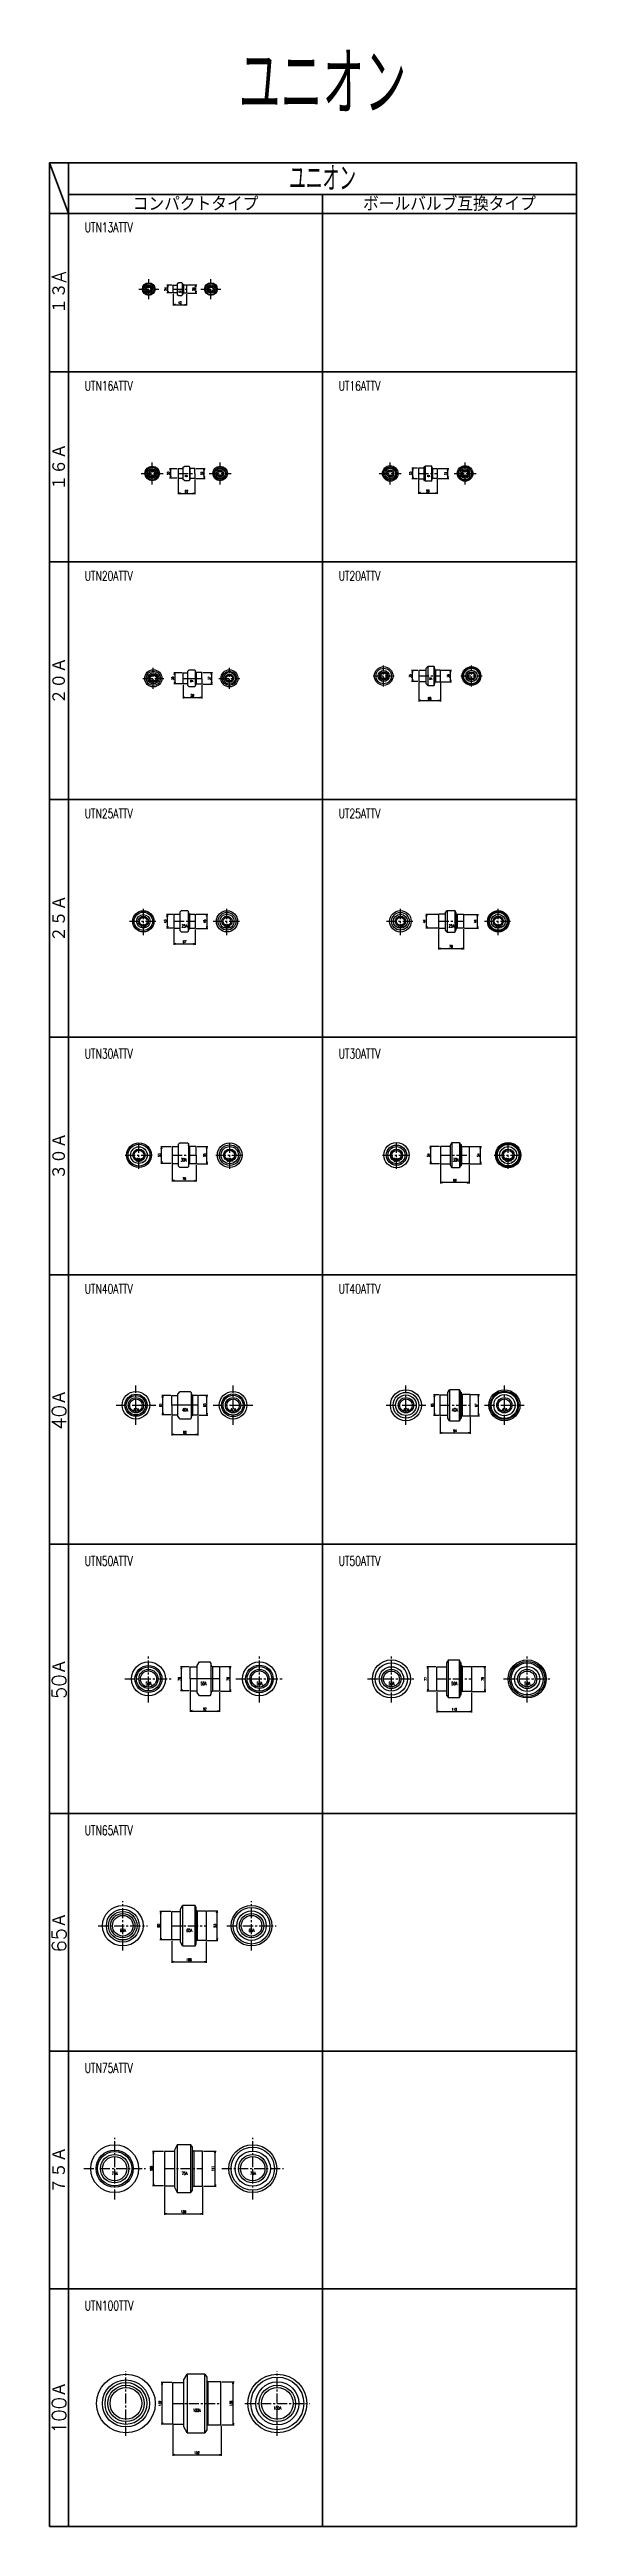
# Model space of a CAD drawing. Header units: millimetres. Extents: x 1711 to 90196, y -23291 to 8516.
# Drawn here: x 9511 to 11171, y -19154 to -11337 of the extents above; entities that cross this region are included whole.
import ezdxf

# ---------------------------------------------------------------- set-up
doc = ezdxf.new("R2010")
doc.units = ezdxf.units.MM
doc.header["$PDMODE"] = 35
doc.linetypes.add('CENTER', pattern=[50.8, 31.75, -6.35, 6.35, -6.35])
for name, color, linetype in [('CEN', 2, 'CENTER'), ('TEXT', 7, 'Continuous'), ('寸法', 2, 'Continuous'), ('配管-CVP', 4, 'Continuous')]:
    doc.layers.add(name, color=color, linetype=linetype)
doc.layers.add('line', color=153, linetype='Continuous', lineweight=50)
doc.styles.add('kpk', font='romans.shx', dxfattribs={"width": 0.7, "bigfont": 'extfont2.shx'})
doc.styles.get("Standard").update_dxf_attribs({"font": 'romans.shx', "bigfont": 'extfont.shx'})
doc.dimstyles.new('KPK-3', dxfattribs={"dimscale": 3, "dimtxt": 2.5, "dimasz": 2, "dimexe": 1, "dimexo": 1, "dimgap": 1, "dimtad": 3, "dimdec": 1, "dimdsep": 46, "dimtxsty": 'kpk', "dimblk": 'OPEN', "dimcen": 2.5, "dimclrd": 2, "dimclre": 2, "dimclrt": 4, "dimadec": 1, "dimazin": 2, "dimtfac": 1, "dimtdec": 1, "dimtmove": 0, "dimatfit": 2, "dimldrblk": 'OPEN', "dimfxl": 0, "dimlwd": -1, "dimlwe": -1, "dimarcsym": 0})

# ---------------------------------------------------------------- blocks, each defined once
blk = doc.blocks.new('_Open')
at = {"color": 0, "linetype": 'ByBlock', "lineweight": -2}
for p, q in [((-1, 0.2), (0, 0)), ((-1, -0.2), (0, 0)), ((0, 0), (-1, 0))]:
    blk.add_line(p, q, dxfattribs=at)
blk = doc.blocks.new('*D3075')
at = {"layer": '寸法', "color": 2, "transparency": 16777216}
for p, q in [((9897.3, -12080.6), (9880.3, -12080.6)), ((9897.3, -12104.6), (9880.3, -12104.6)), ((9883.3, -12098.6), (9883.3, -12086.6))]:
    blk.add_line(p, q, dxfattribs=at)
at = {"layer": '寸法', "color": 2, "transparency": 16777216, "xscale": 6, "yscale": 6, "zscale": 6}
for p, rotation in [((9883.3, -12080.6), 90), ((9883.3, -12104.6), 270)]:
    blk.add_blockref('_Open', p, dxfattribs=dict(at, rotation=rotation))
at = {"layer": '寸法', "color": 4, "transparency": 16777216, "insert": (9876.5, -12092.6), "char_height": 7.5, "attachment_point": 5, "rotation": 90, "style": 'kpk', "bg_fill": 3, "box_fill_scale": 1.1, "bg_fill_color": 256, "bg_fill_true_color": 13158600, "bg_fill_transparency": 0}
blk.add_mtext('24', dxfattribs=at)
at = {"layer": 'Defpoints', "color": 0, "transparency": 16777216}
for p in [(9883.3, -12080.6), (9900.3, -12080.6), (9900.3, -12104.6)]:
    blk.add_point(p, dxfattribs=at)
blk = doc.blocks.new('*D3076')
at = {"layer": '寸法', "color": 2, "transparency": 16777216}
for p, q in [((9945.3, -12079.6), (9974.6, -12079.6)), ((9945.3, -12105.6), (9974.6, -12105.6)), ((9971.6, -12099.6), (9971.6, -12085.6))]:
    blk.add_line(p, q, dxfattribs=at)
at = {"layer": '寸法', "color": 2, "transparency": 16777216, "xscale": 6, "yscale": 6, "zscale": 6}
for p, rotation in [((9971.6, -12079.6), 90), ((9971.6, -12105.6), 270)]:
    blk.add_blockref('_Open', p, dxfattribs=dict(at, rotation=rotation))
at = {"layer": '寸法', "color": 4, "transparency": 16777216, "insert": (9964.9, -12092.6), "char_height": 7.5, "attachment_point": 5, "rotation": 90, "style": 'kpk', "bg_fill": 3, "box_fill_scale": 1.1, "bg_fill_color": 256, "bg_fill_true_color": 13158600, "bg_fill_transparency": 0}
blk.add_mtext('26', dxfattribs=at)
at = {"layer": 'Defpoints', "color": 0, "transparency": 16777216}
for p in [(9942.3, -12079.6), (9942.3, -12105.6), (9971.6, -12079.6)]:
    blk.add_point(p, dxfattribs=at)
blk = doc.blocks.new('*D3077')
at = {"layer": '寸法', "color": 2, "transparency": 16777216}
for p, q in [((9900.3, -12107.6), (9900.3, -12144.8)), ((9942.3, -12108.6), (9942.3, -12144.8)), ((9906.3, -12141.8), (9936.3, -12141.8))]:
    blk.add_line(p, q, dxfattribs=at)
at = {"layer": '寸法', "color": 2, "transparency": 16777216, "xscale": 6, "yscale": 6, "zscale": 6, "rotation": 180}
blk.add_blockref('_Open', (9900.3, -12141.8), dxfattribs=at)
at = {"layer": '寸法', "color": 2, "transparency": 16777216, "xscale": 6, "yscale": 6, "zscale": 6}
blk.add_blockref('_Open', (9942.3, -12141.8), dxfattribs=at)
at = {"layer": '寸法', "color": 4, "transparency": 16777216, "insert": (9921.3, -12135.1), "char_height": 7.5, "attachment_point": 5, "style": 'kpk', "bg_fill": 3, "box_fill_scale": 1.1, "bg_fill_color": 256, "bg_fill_true_color": 13158600, "bg_fill_transparency": 0}
blk.add_mtext('42', dxfattribs=at)
at = {"layer": 'Defpoints', "color": 0, "transparency": 16777216}
for p in [(9900.3, -12104.6), (9942.3, -12105.6), (9942.3, -12141.8)]:
    blk.add_point(p, dxfattribs=at)
blk = doc.blocks.new('*D3078')
at = {"layer": '寸法', "color": 2, "transparency": 16777216}
for p, q in [((9913, -12659.4), (9888.9, -12659.4)), ((9913, -12689.4), (9888.9, -12689.4)), ((9891.9, -12665.4), (9891.9, -12683.4))]:
    blk.add_line(p, q, dxfattribs=at)
at = {"layer": '寸法', "color": 2, "transparency": 16777216, "xscale": 6, "yscale": 6, "zscale": 6}
for p, rotation in [((9891.9, -12659.4), 90), ((9891.9, -12689.4), 270)]:
    blk.add_blockref('_Open', p, dxfattribs=dict(at, rotation=rotation))
at = {"layer": '寸法', "color": 4, "transparency": 16777216, "insert": (9885.1, -12674.4), "char_height": 7.5, "attachment_point": 5, "rotation": 90, "style": 'kpk', "bg_fill": 3, "box_fill_scale": 1.1, "bg_fill_color": 256, "bg_fill_true_color": 13158600, "bg_fill_transparency": 0}
blk.add_mtext('30', dxfattribs=at)
at = {"layer": 'Defpoints', "color": 0, "transparency": 16777216}
for p in [(9916, -12659.4), (9891.9, -12689.4), (9916, -12689.4)]:
    blk.add_point(p, dxfattribs=at)
blk = doc.blocks.new('*D3079')
at = {"layer": '寸法', "color": 2, "transparency": 16777216}
for p, q in [((9971, -12658.4), (10000.8, -12658.4)), ((9971, -12690.4), (10000.8, -12690.4)), ((9997.8, -12684.4), (9997.8, -12664.4))]:
    blk.add_line(p, q, dxfattribs=at)
at = {"layer": '寸法', "color": 2, "transparency": 16777216, "xscale": 6, "yscale": 6, "zscale": 6}
for p, rotation in [((9997.8, -12658.4), 90), ((9997.8, -12690.4), 270)]:
    blk.add_blockref('_Open', p, dxfattribs=dict(at, rotation=rotation))
at = {"layer": '寸法', "color": 4, "transparency": 16777216, "insert": (9991, -12674.4), "char_height": 7.5, "attachment_point": 5, "rotation": 90, "style": 'kpk', "bg_fill": 3, "box_fill_scale": 1.1, "bg_fill_color": 256, "bg_fill_true_color": 13158600, "bg_fill_transparency": 0}
blk.add_mtext('32', dxfattribs=at)
at = {"layer": 'Defpoints', "color": 0, "transparency": 16777216}
for p in [(9968, -12658.4), (9997.8, -12658.4), (9968, -12690.4)]:
    blk.add_point(p, dxfattribs=at)
blk = doc.blocks.new('*D3080')
at = {"layer": '寸法', "color": 2, "transparency": 16777216}
for p, q in [((9916, -12692.4), (9916, -12740.2)), ((9922, -12737.2), (9962, -12737.2)), ((9968, -12693.4), (9968, -12740.2))]:
    blk.add_line(p, q, dxfattribs=at)
at = {"layer": '寸法', "color": 2, "transparency": 16777216, "xscale": 6, "yscale": 6, "zscale": 6, "rotation": 180}
blk.add_blockref('_Open', (9916, -12737.2), dxfattribs=at)
at = {"layer": '寸法', "color": 2, "transparency": 16777216, "xscale": 6, "yscale": 6, "zscale": 6}
blk.add_blockref('_Open', (9968, -12737.2), dxfattribs=at)
at = {"layer": '寸法', "color": 4, "transparency": 16777216, "insert": (9942, -12730.4), "char_height": 7.5, "attachment_point": 5, "style": 'kpk', "bg_fill": 3, "box_fill_scale": 1.1, "bg_fill_color": 256, "bg_fill_true_color": 13158600, "bg_fill_transparency": 0}
blk.add_mtext('52', dxfattribs=at)
at = {"layer": 'Defpoints', "color": 0, "transparency": 16777216}
for p in [(9916, -12689.4), (9968, -12690.4), (9968, -12737.2)]:
    blk.add_point(p, dxfattribs=at)
blk = doc.blocks.new('*D3081')
at = {"layer": '寸法', "color": 2, "transparency": 16777216}
for p, q in [((9928.1, -13303.5), (9901.8, -13303.5)), ((9928.1, -13338.5), (9901.8, -13338.5)), ((9904.8, -13309.5), (9904.8, -13332.5))]:
    blk.add_line(p, q, dxfattribs=at)
at = {"layer": '寸法', "color": 2, "transparency": 16777216, "xscale": 6, "yscale": 6, "zscale": 6}
for p, rotation in [((9904.8, -13303.5), 90), ((9904.8, -13338.5), 270)]:
    blk.add_blockref('_Open', p, dxfattribs=dict(at, rotation=rotation))
at = {"layer": '寸法', "color": 4, "transparency": 16777216, "insert": (9898.1, -13321), "char_height": 7.5, "attachment_point": 5, "rotation": 90, "style": 'kpk', "bg_fill": 3, "box_fill_scale": 1.1, "bg_fill_color": 256, "bg_fill_true_color": 13158600, "bg_fill_transparency": 0}
blk.add_mtext('35', dxfattribs=at)
at = {"layer": 'Defpoints', "color": 0, "transparency": 16777216}
for p in [(9904.8, -13338.5), (9931.1, -13303.5), (9931.1, -13338.5)]:
    blk.add_point(p, dxfattribs=at)
blk = doc.blocks.new('*D3082')
at = {"layer": '寸法', "color": 2, "transparency": 16777216}
for p, q in [((9993.1, -13302.5), (10024.2, -13302.5)), ((9993.1, -13339.5), (10024.2, -13339.5)), ((10021.2, -13308.5), (10021.2, -13333.5))]:
    blk.add_line(p, q, dxfattribs=at)
at = {"layer": '寸法', "color": 2, "transparency": 16777216, "xscale": 6, "yscale": 6, "zscale": 6}
for p, rotation in [((10021.2, -13302.5), 90), ((10021.2, -13339.5), 270)]:
    blk.add_blockref('_Open', p, dxfattribs=dict(at, rotation=rotation))
at = {"layer": '寸法', "color": 4, "transparency": 16777216, "insert": (10014.5, -13321), "char_height": 7.5, "attachment_point": 5, "rotation": 90, "style": 'kpk', "bg_fill": 3, "box_fill_scale": 1.1, "bg_fill_color": 256, "bg_fill_true_color": 13158600, "bg_fill_transparency": 0}
blk.add_mtext('37', dxfattribs=at)
at = {"layer": 'Defpoints', "color": 0, "transparency": 16777216}
for p in [(9990.1, -13302.5), (9990.1, -13339.5), (10021.2, -13339.5)]:
    blk.add_point(p, dxfattribs=at)
blk = doc.blocks.new('*D3083')
at = {"layer": '寸法', "color": 2, "transparency": 16777216}
for p, q in [((9931.1, -13341.5), (9931.1, -13384.8)), ((9990.1, -13342.5), (9990.1, -13384.8)), ((9937.1, -13381.8), (9984.1, -13381.8))]:
    blk.add_line(p, q, dxfattribs=at)
at = {"layer": '寸法', "color": 2, "transparency": 16777216, "xscale": 6, "yscale": 6, "zscale": 6, "rotation": 180}
blk.add_blockref('_Open', (9931.1, -13381.8), dxfattribs=at)
at = {"layer": '寸法', "color": 2, "transparency": 16777216, "xscale": 6, "yscale": 6, "zscale": 6}
blk.add_blockref('_Open', (9990.1, -13381.8), dxfattribs=at)
at = {"layer": '寸法', "color": 4, "transparency": 16777216, "insert": (9960.6, -13375.1), "char_height": 7.5, "attachment_point": 5, "style": 'kpk', "bg_fill": 3, "box_fill_scale": 1.1, "bg_fill_color": 256, "bg_fill_true_color": 13158600, "bg_fill_transparency": 0}
blk.add_mtext('59', dxfattribs=at)
at = {"layer": 'Defpoints', "color": 0, "transparency": 16777216}
for p in [(9931.1, -13338.5), (9990.1, -13339.5), (9990.1, -13381.8)]:
    blk.add_point(p, dxfattribs=at)
blk = doc.blocks.new('*D3084')
at = {"layer": '寸法', "color": 2, "transparency": 16777216}
for p, q in [((9899.6, -14066.3), (9878.8, -14066.3)), ((9899.6, -14109.3), (9878.8, -14109.3)), ((9881.8, -14103.3), (9881.8, -14072.3))]:
    blk.add_line(p, q, dxfattribs=at)
at = {"layer": '寸法', "color": 2, "transparency": 16777216, "xscale": 6, "yscale": 6, "zscale": 6}
for p, rotation in [((9881.8, -14066.3), 90), ((9881.8, -14109.3), 270)]:
    blk.add_blockref('_Open', p, dxfattribs=dict(at, rotation=rotation))
at = {"layer": '寸法', "color": 4, "transparency": 16777216, "insert": (9875, -14087.8), "char_height": 7.5, "attachment_point": 5, "rotation": 90, "style": 'kpk', "bg_fill": 3, "box_fill_scale": 1.1, "bg_fill_color": 256, "bg_fill_true_color": 13158600, "bg_fill_transparency": 0}
blk.add_mtext('43', dxfattribs=at)
at = {"layer": 'Defpoints', "color": 0, "transparency": 16777216}
for p in [(9881.8, -14066.3), (9902.6, -14066.3), (9902.6, -14109.3)]:
    blk.add_point(p, dxfattribs=at)
blk = doc.blocks.new('*D3085')
at = {"layer": '寸法', "color": 2, "transparency": 16777216}
for p, q in [((9972.6, -14065.3), (10009.4, -14065.3)), ((9972.6, -14110.3), (10009.4, -14110.3)), ((10006.4, -14071.3), (10006.4, -14104.3))]:
    blk.add_line(p, q, dxfattribs=at)
at = {"layer": '寸法', "color": 2, "transparency": 16777216, "xscale": 6, "yscale": 6, "zscale": 6}
for p, rotation in [((10006.4, -14065.3), 90), ((10006.4, -14110.3), 270)]:
    blk.add_blockref('_Open', p, dxfattribs=dict(at, rotation=rotation))
at = {"layer": '寸法', "color": 4, "transparency": 16777216, "insert": (9999.7, -14087.8), "char_height": 7.5, "attachment_point": 5, "rotation": 90, "style": 'kpk', "bg_fill": 3, "box_fill_scale": 1.1, "bg_fill_color": 256, "bg_fill_true_color": 13158600, "bg_fill_transparency": 0}
blk.add_mtext('45', dxfattribs=at)
at = {"layer": 'Defpoints', "color": 0, "transparency": 16777216}
for p in [(9969.6, -14065.3), (9969.6, -14110.3), (10006.4, -14110.3)]:
    blk.add_point(p, dxfattribs=at)
blk = doc.blocks.new('*D3086')
at = {"layer": '寸法', "color": 2, "transparency": 16777216}
for p, q in [((9902.6, -14112.3), (9902.6, -14162.3)), ((9969.6, -14113.3), (9969.6, -14162.3)), ((9908.6, -14159.3), (9963.6, -14159.3))]:
    blk.add_line(p, q, dxfattribs=at)
at = {"layer": '寸法', "color": 2, "transparency": 16777216, "xscale": 6, "yscale": 6, "zscale": 6, "rotation": 180}
blk.add_blockref('_Open', (9902.6, -14159.3), dxfattribs=at)
at = {"layer": '寸法', "color": 2, "transparency": 16777216, "xscale": 6, "yscale": 6, "zscale": 6}
blk.add_blockref('_Open', (9969.6, -14159.3), dxfattribs=at)
at = {"layer": '寸法', "color": 4, "transparency": 16777216, "insert": (9936.1, -14152.5), "char_height": 7.5, "attachment_point": 5, "style": 'kpk', "bg_fill": 3, "box_fill_scale": 1.1, "bg_fill_color": 256, "bg_fill_true_color": 13158600, "bg_fill_transparency": 0}
blk.add_mtext('67', dxfattribs=at)
at = {"layer": 'Defpoints', "color": 0, "transparency": 16777216}
for p in [(9902.6, -14109.3), (9969.6, -14110.3), (9969.6, -14159.3)]:
    blk.add_point(p, dxfattribs=at)
blk = doc.blocks.new('*D3087')
at = {"layer": '寸法', "color": 2, "transparency": 16777216}
for p, q in [((9893.9, -14799.5), (9860.8, -14799.5)), ((9893.9, -14852), (9860.8, -14852)), ((9863.8, -14846), (9863.8, -14805.5))]:
    blk.add_line(p, q, dxfattribs=at)
at = {"layer": '寸法', "color": 2, "transparency": 16777216, "xscale": 6, "yscale": 6, "zscale": 6}
for p, rotation in [((9863.8, -14799.5), 90), ((9863.8, -14852), 270)]:
    blk.add_blockref('_Open', p, dxfattribs=dict(at, rotation=rotation))
at = {"layer": '寸法', "color": 4, "transparency": 16777216, "insert": (9857, -14825.8), "char_height": 7.5, "attachment_point": 5, "rotation": 90, "style": 'kpk', "bg_fill": 3, "box_fill_scale": 1.1, "bg_fill_color": 256, "bg_fill_true_color": 13158600, "bg_fill_transparency": 0}
blk.add_mtext('53', dxfattribs=at)
at = {"layer": 'Defpoints', "color": 0, "transparency": 16777216}
for p in [(9863.8, -14799.5), (9896.9, -14799.5), (9896.9, -14852)]:
    blk.add_point(p, dxfattribs=at)
blk = doc.blocks.new('*D3088')
at = {"layer": 'Defpoints', "color": 0, "transparency": 16777216}
for p in [(9896.9, -14852), (9972.9, -14853)]:
    blk.add_point(p, dxfattribs=at)
at = {"layer": '寸法', "color": 2, "transparency": 16777216}
for p, q in [((9896.9, -14855), (9896.9, -14909.4)), ((9902.9, -14906.4), (9966.9, -14906.4)), ((9972.9, -14856), (9972.9, -14909.4))]:
    blk.add_line(p, q, dxfattribs=at)
at = {"layer": '寸法', "color": 2, "transparency": 16777216, "xscale": 6, "yscale": 6, "zscale": 6, "rotation": 180}
blk.add_blockref('_Open', (9896.9, -14906.4), dxfattribs=at)
at = {"layer": '寸法', "color": 2, "transparency": 16777216, "xscale": 6, "yscale": 6, "zscale": 6}
blk.add_blockref('_Open', (9972.9, -14906.4), dxfattribs=at)
at = {"layer": '寸法', "color": 4, "transparency": 16777216, "insert": (9934.9, -14899.6), "char_height": 7.5, "attachment_point": 5, "style": 'kpk', "bg_fill": 3, "box_fill_scale": 1.1, "bg_fill_color": 256, "bg_fill_true_color": 13158600, "bg_fill_transparency": 0}
blk.add_mtext('76', dxfattribs=at)
at = {"layer": 'Defpoints', "color": 0, "transparency": 16777216}
blk.add_point((9972.9, -14906.4), dxfattribs=at)
blk = doc.blocks.new('*D3089')
at = {"layer": '寸法', "color": 2, "transparency": 16777216}
for p, q in [((9975.9, -14798.5), (10009, -14798.5)), ((10006, -14847), (10006, -14804.5)), ((9975.9, -14853), (10009, -14853))]:
    blk.add_line(p, q, dxfattribs=at)
at = {"layer": '寸法', "color": 2, "transparency": 16777216, "xscale": 6, "yscale": 6, "zscale": 6}
for p, rotation in [((10006, -14798.5), 90), ((10006, -14853), 270)]:
    blk.add_blockref('_Open', p, dxfattribs=dict(at, rotation=rotation))
at = {"layer": '寸法', "color": 4, "transparency": 16777216, "insert": (9999.2, -14825.8), "char_height": 7.5, "attachment_point": 5, "rotation": 90, "style": 'kpk', "bg_fill": 3, "box_fill_scale": 1.1, "bg_fill_color": 256, "bg_fill_true_color": 13158600, "bg_fill_transparency": 0}
blk.add_mtext('55', dxfattribs=at)
at = {"layer": 'Defpoints', "color": 0, "transparency": 16777216}
for p in [(9972.9, -14798.5), (10006, -14798.5), (9972.9, -14853)]:
    blk.add_point(p, dxfattribs=at)
blk = doc.blocks.new('*D3090')
at = {"layer": '寸法', "color": 2, "transparency": 16777216}
for p, q in [((9892.9, -15584.5), (9864, -15584.5)), ((9867, -15639.5), (9867, -15590.5)), ((9892.9, -15645.5), (9864, -15645.5))]:
    blk.add_line(p, q, dxfattribs=at)
at = {"layer": '寸法', "color": 2, "transparency": 16777216, "xscale": 6, "yscale": 6, "zscale": 6}
for p, rotation in [((9867, -15584.5), 90), ((9867, -15645.5), 270)]:
    blk.add_blockref('_Open', p, dxfattribs=dict(at, rotation=rotation))
at = {"layer": '寸法', "color": 4, "transparency": 16777216, "insert": (9860.2, -15615), "char_height": 7.5, "attachment_point": 5, "rotation": 90, "style": 'kpk', "bg_fill": 3, "box_fill_scale": 1.1, "bg_fill_color": 256, "bg_fill_true_color": 13158600, "bg_fill_transparency": 0}
blk.add_mtext('61', dxfattribs=at)
at = {"layer": 'Defpoints', "color": 0, "transparency": 16777216}
for p in [(9867, -15584.5), (9895.9, -15584.5), (9895.9, -15645.5)]:
    blk.add_point(p, dxfattribs=at)
blk = doc.blocks.new('*D3091')
at = {"layer": '寸法', "color": 2, "transparency": 16777216}
for p, q in [((9980.9, -15583.5), (10009.4, -15583.5)), ((10006.4, -15640.5), (10006.4, -15589.5)), ((9980.9, -15646.5), (10009.4, -15646.5))]:
    blk.add_line(p, q, dxfattribs=at)
at = {"layer": '寸法', "color": 2, "transparency": 16777216, "xscale": 6, "yscale": 6, "zscale": 6}
for p, rotation in [((10006.4, -15583.5), 90), ((10006.4, -15646.5), 270)]:
    blk.add_blockref('_Open', p, dxfattribs=dict(at, rotation=rotation))
at = {"layer": '寸法', "color": 4, "transparency": 16777216, "insert": (9999.6, -15615), "char_height": 7.5, "attachment_point": 5, "rotation": 90, "style": 'kpk', "bg_fill": 3, "box_fill_scale": 1.1, "bg_fill_color": 256, "bg_fill_true_color": 13158600, "bg_fill_transparency": 0}
blk.add_mtext('63', dxfattribs=at)
at = {"layer": 'Defpoints', "color": 0, "transparency": 16777216}
for p in [(9977.9, -15583.5), (10006.4, -15583.5), (9977.9, -15646.5)]:
    blk.add_point(p, dxfattribs=at)
blk = doc.blocks.new('*D3092')
at = {"layer": 'Defpoints', "color": 0, "transparency": 16777216}
for p in [(9895.9, -15645.5), (9977.9, -15646.5)]:
    blk.add_point(p, dxfattribs=at)
at = {"layer": '寸法', "color": 2, "transparency": 16777216}
for p, q in [((9895.9, -15648.5), (9895.9, -15710.3)), ((9901.9, -15707.3), (9971.9, -15707.3)), ((9977.9, -15649.5), (9977.9, -15710.3))]:
    blk.add_line(p, q, dxfattribs=at)
at = {"layer": '寸法', "color": 2, "transparency": 16777216, "xscale": 6, "yscale": 6, "zscale": 6, "rotation": 180}
blk.add_blockref('_Open', (9895.9, -15707.3), dxfattribs=at)
at = {"layer": '寸法', "color": 2, "transparency": 16777216, "xscale": 6, "yscale": 6, "zscale": 6}
blk.add_blockref('_Open', (9977.9, -15707.3), dxfattribs=at)
at = {"layer": '寸法', "color": 4, "transparency": 16777216, "insert": (9936.9, -15700.5), "char_height": 7.5, "attachment_point": 5, "style": 'kpk', "bg_fill": 3, "box_fill_scale": 1.1, "bg_fill_color": 256, "bg_fill_true_color": 13158600, "bg_fill_transparency": 0}
blk.add_mtext('82', dxfattribs=at)
at = {"layer": 'Defpoints', "color": 0, "transparency": 16777216}
blk.add_point((9977.9, -15707.3), dxfattribs=at)
blk = doc.blocks.new('*D3093')
at = {"layer": '寸法', "color": 2, "transparency": 16777216}
for p, q in [((9950.8, -16440.8), (9923.3, -16440.8)), ((9926.3, -16510.8), (9926.3, -16446.8)), ((9950.8, -16516.8), (9923.3, -16516.8))]:
    blk.add_line(p, q, dxfattribs=at)
at = {"layer": '寸法', "color": 2, "transparency": 16777216, "xscale": 6, "yscale": 6, "zscale": 6}
for p, rotation in [((9926.3, -16440.8), 90), ((9926.3, -16516.8), 270)]:
    blk.add_blockref('_Open', p, dxfattribs=dict(at, rotation=rotation))
at = {"layer": '寸法', "color": 4, "transparency": 16777216, "insert": (9919.5, -16478.8), "char_height": 7.5, "attachment_point": 5, "rotation": 90, "style": 'kpk', "bg_fill": 3, "box_fill_scale": 1.1, "bg_fill_color": 256, "bg_fill_true_color": 13158600, "bg_fill_transparency": 0}
blk.add_mtext('76', dxfattribs=at)
at = {"layer": 'Defpoints', "color": 0, "transparency": 16777216}
for p in [(9926.3, -16440.8), (9953.8, -16440.8), (9953.8, -16516.8)]:
    blk.add_point(p, dxfattribs=at)
blk = doc.blocks.new('*D3094')
at = {"layer": '寸法', "color": 2, "transparency": 16777216}
for p, q in [((10048.8, -16439.8), (10082.7, -16439.8)), ((10079.7, -16511.8), (10079.7, -16445.8)), ((10048.8, -16517.8), (10082.7, -16517.8))]:
    blk.add_line(p, q, dxfattribs=at)
at = {"layer": '寸法', "color": 2, "transparency": 16777216, "xscale": 6, "yscale": 6, "zscale": 6}
for p, rotation in [((10079.7, -16439.8), 90), ((10079.7, -16517.8), 270)]:
    blk.add_blockref('_Open', p, dxfattribs=dict(at, rotation=rotation))
at = {"layer": '寸法', "color": 4, "transparency": 16777216, "insert": (10072.9, -16478.8), "char_height": 7.5, "attachment_point": 5, "rotation": 90, "style": 'kpk', "bg_fill": 3, "box_fill_scale": 1.1, "bg_fill_color": 256, "bg_fill_true_color": 13158600, "bg_fill_transparency": 0}
blk.add_mtext('78', dxfattribs=at)
at = {"layer": 'Defpoints', "color": 0, "transparency": 16777216}
for p in [(10045.8, -16439.8), (10079.7, -16439.8), (10045.8, -16517.8)]:
    blk.add_point(p, dxfattribs=at)
blk = doc.blocks.new('*D3095')
at = {"layer": 'Defpoints', "color": 0, "transparency": 16777216}
for p in [(9953.8, -16516.8), (10045.8, -16517.8), (10045.8, -16580.1)]:
    blk.add_point(p, dxfattribs=at)
at = {"layer": '寸法', "color": 2, "transparency": 16777216}
for p, q in [((9953.8, -16519.8), (9953.8, -16583.1)), ((10045.8, -16520.8), (10045.8, -16583.1)), ((9959.8, -16580.1), (10039.8, -16580.1))]:
    blk.add_line(p, q, dxfattribs=at)
at = {"layer": '寸法', "color": 2, "transparency": 16777216, "xscale": 6, "yscale": 6, "zscale": 6, "rotation": 180}
blk.add_blockref('_Open', (9953.8, -16580.1), dxfattribs=at)
at = {"layer": '寸法', "color": 2, "transparency": 16777216, "xscale": 6, "yscale": 6, "zscale": 6}
blk.add_blockref('_Open', (10045.8, -16580.1), dxfattribs=at)
at = {"layer": '寸法', "color": 4, "transparency": 16777216, "insert": (9999.8, -16573.3), "char_height": 7.5, "attachment_point": 5, "style": 'kpk', "bg_fill": 3, "box_fill_scale": 1.1, "bg_fill_color": 256, "bg_fill_true_color": 13158600, "bg_fill_transparency": 0}
blk.add_mtext('92', dxfattribs=at)
blk = doc.blocks.new('*D3298')
at = {"layer": 'Defpoints', "color": 0, "transparency": 16777216}
for p in [(9861.1, -17212.7), (9895.9, -17212.7), (9895.9, -17302.7)]:
    blk.add_point(p, dxfattribs=at)
at = {"layer": '寸法', "color": 2, "transparency": 16777216}
for p, q in [((9892.9, -17212.7), (9858.1, -17212.7)), ((9861.1, -17296.7), (9861.1, -17218.7)), ((9892.9, -17302.7), (9858.1, -17302.7))]:
    blk.add_line(p, q, dxfattribs=at)
at = {"layer": '寸法', "color": 2, "transparency": 16777216, "xscale": 6, "yscale": 6, "zscale": 6}
for p, rotation in [((9861.1, -17212.7), 90), ((9861.1, -17302.7), 270)]:
    blk.add_blockref('_Open', p, dxfattribs=dict(at, rotation=rotation))
at = {"layer": '寸法', "color": 4, "transparency": 16777216, "insert": (9854.4, -17257.7), "char_height": 7.5, "attachment_point": 5, "rotation": 90, "style": 'kpk', "bg_fill": 3, "box_fill_scale": 1.1, "bg_fill_color": 256, "bg_fill_true_color": 13158600, "bg_fill_transparency": 0}
blk.add_mtext('90', dxfattribs=at)
blk = doc.blocks.new('*D3299')
at = {"layer": 'Defpoints', "color": 0, "transparency": 16777216}
for p in [(10003.9, -17211.2), (10038.3, -17211.2), (10003.9, -17304.2)]:
    blk.add_point(p, dxfattribs=at)
at = {"layer": '寸法', "color": 2, "transparency": 16777216}
for p, q in [((10006.9, -17211.2), (10041.3, -17211.2)), ((10038.3, -17298.2), (10038.3, -17217.2)), ((10006.9, -17304.2), (10041.3, -17304.2))]:
    blk.add_line(p, q, dxfattribs=at)
at = {"layer": '寸法', "color": 2, "transparency": 16777216, "xscale": 6, "yscale": 6, "zscale": 6}
for p, rotation in [((10038.3, -17211.2), 90), ((10038.3, -17304.2), 270)]:
    blk.add_blockref('_Open', p, dxfattribs=dict(at, rotation=rotation))
at = {"layer": '寸法', "color": 4, "transparency": 16777216, "insert": (10031.5, -17257.7), "char_height": 7.5, "attachment_point": 5, "rotation": 90, "style": 'kpk', "bg_fill": 3, "box_fill_scale": 1.1, "bg_fill_color": 256, "bg_fill_true_color": 13158600, "bg_fill_transparency": 0}
blk.add_mtext('93', dxfattribs=at)
blk = doc.blocks.new('*D3096')
at = {"layer": 'Defpoints', "color": 0, "transparency": 16777216}
for p in [(9895.9, -17302.7), (10003.9, -17304.2), (10003.9, -17371.3)]:
    blk.add_point(p, dxfattribs=at)
at = {"layer": '寸法', "color": 2, "transparency": 16777216}
for p, q in [((9895.9, -17305.7), (9895.9, -17374.3)), ((10003.9, -17307.2), (10003.9, -17374.3)), ((9901.9, -17371.3), (9997.9, -17371.3))]:
    blk.add_line(p, q, dxfattribs=at)
at = {"layer": '寸法', "color": 2, "transparency": 16777216, "xscale": 6, "yscale": 6, "zscale": 6, "rotation": 180}
blk.add_blockref('_Open', (9895.9, -17371.3), dxfattribs=at)
at = {"layer": '寸法', "color": 2, "transparency": 16777216, "xscale": 6, "yscale": 6, "zscale": 6}
blk.add_blockref('_Open', (10003.9, -17371.3), dxfattribs=at)
at = {"layer": '寸法', "color": 4, "transparency": 16777216, "insert": (9949.9, -17364.6), "char_height": 7.5, "attachment_point": 5, "style": 'kpk', "bg_fill": 3, "box_fill_scale": 1.1, "bg_fill_color": 256, "bg_fill_true_color": 13158600, "bg_fill_transparency": 0}
blk.add_mtext('108', dxfattribs=at)
blk = doc.blocks.new('*D3300')
at = {"layer": 'Defpoints', "color": 0, "transparency": 16777216}
for p in [(9872.8, -18078.4), (9992.8, -18079.9), (9992.8, -18167.2)]:
    blk.add_point(p, dxfattribs=at)
at = {"layer": '寸法', "color": 2, "transparency": 16777216}
for p, q in [((9872.8, -18081.4), (9872.8, -18170.2)), ((9992.8, -18082.9), (9992.8, -18170.2)), ((9878.8, -18167.2), (9986.8, -18167.2))]:
    blk.add_line(p, q, dxfattribs=at)
at = {"layer": '寸法', "color": 2, "transparency": 16777216, "xscale": 6, "yscale": 6, "zscale": 6, "rotation": 180}
blk.add_blockref('_Open', (9872.8, -18167.2), dxfattribs=at)
at = {"layer": '寸法', "color": 2, "transparency": 16777216, "xscale": 6, "yscale": 6, "zscale": 6}
blk.add_blockref('_Open', (9992.8, -18167.2), dxfattribs=at)
at = {"layer": '寸法', "color": 4, "transparency": 16777216, "insert": (9932.8, -18160.4), "char_height": 7.5, "attachment_point": 5, "style": 'kpk', "bg_fill": 3, "box_fill_scale": 1.1, "bg_fill_color": 256, "bg_fill_true_color": 13158600, "bg_fill_transparency": 0}
blk.add_mtext('120', dxfattribs=at)
blk = doc.blocks.new('*D3301')
at = {"layer": 'Defpoints', "color": 0, "transparency": 16777216}
for p in [(9837.8, -17970.4), (9872.8, -17970.4), (9872.8, -18078.4)]:
    blk.add_point(p, dxfattribs=at)
at = {"layer": '寸法', "color": 2, "transparency": 16777216}
for p, q in [((9869.8, -17970.4), (9834.8, -17970.4)), ((9837.8, -18072.4), (9837.8, -17976.4)), ((9869.8, -18078.4), (9834.8, -18078.4))]:
    blk.add_line(p, q, dxfattribs=at)
at = {"layer": '寸法', "color": 2, "transparency": 16777216, "xscale": 6, "yscale": 6, "zscale": 6}
for p, rotation in [((9837.8, -17970.4), 90), ((9837.8, -18078.4), 270)]:
    blk.add_blockref('_Open', p, dxfattribs=dict(at, rotation=rotation))
at = {"layer": '寸法', "color": 4, "transparency": 16777216, "insert": (9831, -18024.4), "char_height": 7.5, "attachment_point": 5, "rotation": 90, "style": 'kpk', "bg_fill": 3, "box_fill_scale": 1.1, "bg_fill_color": 256, "bg_fill_true_color": 13158600, "bg_fill_transparency": 0}
blk.add_mtext('108', dxfattribs=at)
blk = doc.blocks.new('*D3302')
at = {"layer": 'Defpoints', "color": 0, "transparency": 16777216}
for p in [(9992.8, -17968.9), (10032.1, -17968.9), (9992.8, -18079.9)]:
    blk.add_point(p, dxfattribs=at)
at = {"layer": '寸法', "color": 2, "transparency": 16777216}
for p, q in [((9995.8, -17968.9), (10035.1, -17968.9)), ((10032.1, -18073.9), (10032.1, -17974.9)), ((9995.8, -18079.9), (10035.1, -18079.9))]:
    blk.add_line(p, q, dxfattribs=at)
at = {"layer": '寸法', "color": 2, "transparency": 16777216, "xscale": 6, "yscale": 6, "zscale": 6}
for p, rotation in [((10032.1, -17968.9), 90), ((10032.1, -18079.9), 270)]:
    blk.add_blockref('_Open', p, dxfattribs=dict(at, rotation=rotation))
at = {"layer": '寸法', "color": 4, "transparency": 16777216, "insert": (10025.4, -18024.4), "char_height": 7.5, "attachment_point": 5, "rotation": 90, "style": 'kpk', "bg_fill": 3, "box_fill_scale": 1.1, "bg_fill_color": 256, "bg_fill_true_color": 13158600, "bg_fill_transparency": 0}
blk.add_mtext('111', dxfattribs=at)
blk = doc.blocks.new('*D3303')
at = {"layer": 'Defpoints', "color": 0, "transparency": 16777216}
for p in [(9898.8, -18831.3), (10050.8, -18833.3), (10050.8, -18927.6)]:
    blk.add_point(p, dxfattribs=at)
at = {"layer": '寸法', "color": 2, "transparency": 16777216}
for p, q in [((9898.8, -18834.3), (9898.8, -18930.6)), ((10050.8, -18836.3), (10050.8, -18930.6)), ((9904.8, -18927.6), (10044.8, -18927.6))]:
    blk.add_line(p, q, dxfattribs=at)
at = {"layer": '寸法', "color": 2, "transparency": 16777216, "xscale": 6, "yscale": 6, "zscale": 6, "rotation": 180}
blk.add_blockref('_Open', (9898.8, -18927.6), dxfattribs=at)
at = {"layer": '寸法', "color": 2, "transparency": 16777216, "xscale": 6, "yscale": 6, "zscale": 6}
blk.add_blockref('_Open', (10050.8, -18927.6), dxfattribs=at)
at = {"layer": '寸法', "color": 4, "transparency": 16777216, "insert": (9974.8, -18920.8), "char_height": 7.5, "attachment_point": 5, "style": 'kpk', "bg_fill": 3, "box_fill_scale": 1.1, "bg_fill_color": 256, "bg_fill_true_color": 13158600, "bg_fill_transparency": 0}
blk.add_mtext('152', dxfattribs=at)
blk = doc.blocks.new('*D3304')
at = {"layer": 'Defpoints', "color": 0, "transparency": 16777216}
for p in [(9865.7, -18699.3), (9898.8, -18699.3), (9898.8, -18831.3)]:
    blk.add_point(p, dxfattribs=at)
at = {"layer": '寸法', "color": 2, "transparency": 16777216}
for p, q in [((9895.8, -18699.3), (9862.7, -18699.3)), ((9865.7, -18825.3), (9865.7, -18705.3)), ((9895.8, -18831.3), (9862.7, -18831.3))]:
    blk.add_line(p, q, dxfattribs=at)
at = {"layer": '寸法', "color": 2, "transparency": 16777216, "xscale": 6, "yscale": 6, "zscale": 6}
for p, rotation in [((9865.7, -18699.3), 90), ((9865.7, -18831.3), 270)]:
    blk.add_blockref('_Open', p, dxfattribs=dict(at, rotation=rotation))
at = {"layer": '寸法', "color": 4, "transparency": 16777216, "insert": (9859, -18765.3), "char_height": 7.5, "attachment_point": 5, "rotation": 90, "style": 'kpk', "bg_fill": 3, "box_fill_scale": 1.1, "bg_fill_color": 256, "bg_fill_true_color": 13158600, "bg_fill_transparency": 0}
blk.add_mtext('132', dxfattribs=at)
blk = doc.blocks.new('*D3305')
at = {"layer": 'Defpoints', "color": 0, "transparency": 16777216}
for p in [(10050.8, -18697.3), (10088.9, -18697.3), (10050.8, -18833.3)]:
    blk.add_point(p, dxfattribs=at)
at = {"layer": '寸法', "color": 2, "transparency": 16777216}
for p, q in [((10053.8, -18697.3), (10091.9, -18697.3)), ((10088.9, -18827.3), (10088.9, -18703.3)), ((10053.8, -18833.3), (10091.9, -18833.3))]:
    blk.add_line(p, q, dxfattribs=at)
at = {"layer": '寸法', "color": 2, "transparency": 16777216, "xscale": 6, "yscale": 6, "zscale": 6}
for p, rotation in [((10088.9, -18697.3), 90), ((10088.9, -18833.3), 270)]:
    blk.add_blockref('_Open', p, dxfattribs=dict(at, rotation=rotation))
at = {"layer": '寸法', "color": 4, "transparency": 16777216, "insert": (10082.2, -18765.3), "char_height": 7.5, "attachment_point": 5, "rotation": 90, "style": 'kpk', "bg_fill": 3, "box_fill_scale": 1.1, "bg_fill_color": 256, "bg_fill_true_color": 13158600, "bg_fill_transparency": 0}
blk.add_mtext('136', dxfattribs=at)
blk = doc.blocks.new('*D3282')
at = {"layer": '寸法', "color": 2, "transparency": 16777216}
for p, q in [((10670.2, -12657.9), (10652.3, -12657.9)), ((10670.2, -12690.9), (10652.3, -12690.9)), ((10655.3, -12684.9), (10655.3, -12663.9))]:
    blk.add_line(p, q, dxfattribs=at)
at = {"layer": '寸法', "color": 2, "transparency": 16777216, "xscale": 6, "yscale": 6, "zscale": 6}
for p, rotation in [((10655.3, -12657.9), 90), ((10655.3, -12690.9), 270)]:
    blk.add_blockref('_Open', p, dxfattribs=dict(at, rotation=rotation))
at = {"layer": '寸法', "color": 4, "transparency": 16777216, "insert": (10648.6, -12674.4), "char_height": 7.5, "attachment_point": 5, "rotation": 90, "style": 'kpk', "bg_fill": 3, "box_fill_scale": 1.1, "bg_fill_color": 256, "bg_fill_true_color": 13158600, "bg_fill_transparency": 0}
blk.add_mtext('33', dxfattribs=at)
at = {"layer": 'Defpoints', "color": 0, "transparency": 16777216}
for p in [(10655.3, -12657.9), (10673.2, -12657.9), (10673.2, -12690.9)]:
    blk.add_point(p, dxfattribs=at)
blk = doc.blocks.new('*D3283')
at = {"layer": '寸法', "color": 2, "transparency": 16777216}
for p, q in [((10735.2, -12658.9), (10768.6, -12658.9)), ((10735.2, -12689.9), (10768.6, -12689.9)), ((10765.6, -12683.9), (10765.6, -12664.9))]:
    blk.add_line(p, q, dxfattribs=at)
at = {"layer": '寸法', "color": 2, "transparency": 16777216, "xscale": 6, "yscale": 6, "zscale": 6}
for p, rotation in [((10765.6, -12658.9), 90), ((10765.6, -12689.9), 270)]:
    blk.add_blockref('_Open', p, dxfattribs=dict(at, rotation=rotation))
at = {"layer": '寸法', "color": 4, "transparency": 16777216, "insert": (10758.9, -12674.4), "char_height": 7.5, "attachment_point": 5, "rotation": 90, "style": 'kpk', "bg_fill": 3, "box_fill_scale": 1.1, "bg_fill_color": 256, "bg_fill_true_color": 13158600, "bg_fill_transparency": 0}
blk.add_mtext('31', dxfattribs=at)
at = {"layer": 'Defpoints', "color": 0, "transparency": 16777216}
for p in [(10732.2, -12658.9), (10765.6, -12658.9), (10732.2, -12689.9)]:
    blk.add_point(p, dxfattribs=at)
blk = doc.blocks.new('*D2967')
at = {"layer": '寸法', "color": 2, "transparency": 16777216}
for p, q in [((10673.2, -12693.9), (10673.2, -12739.2)), ((10679.2, -12736.2), (10726.2, -12736.2)), ((10732.2, -12692.9), (10732.2, -12739.2))]:
    blk.add_line(p, q, dxfattribs=at)
at = {"layer": '寸法', "color": 2, "transparency": 16777216, "xscale": 6, "yscale": 6, "zscale": 6, "rotation": 180}
blk.add_blockref('_Open', (10673.2, -12736.2), dxfattribs=at)
at = {"layer": '寸法', "color": 2, "transparency": 16777216, "xscale": 6, "yscale": 6, "zscale": 6}
blk.add_blockref('_Open', (10732.2, -12736.2), dxfattribs=at)
at = {"layer": '寸法', "color": 4, "transparency": 16777216, "insert": (10702.7, -12729.5), "char_height": 7.5, "attachment_point": 5, "style": 'kpk', "bg_fill": 3, "box_fill_scale": 1.1, "bg_fill_color": 256, "bg_fill_true_color": 13158600, "bg_fill_transparency": 0}
blk.add_mtext('59', dxfattribs=at)
at = {"layer": 'Defpoints', "color": 0, "transparency": 16777216}
for p in [(10673.2, -12690.9), (10732.2, -12689.9), (10732.2, -12736.2)]:
    blk.add_point(p, dxfattribs=at)
blk = doc.blocks.new('*D3284')
at = {"layer": '寸法', "color": 2, "transparency": 16777216}
for p, q in [((10671, -13296.1), (10651.6, -13296.1)), ((10671, -13331.1), (10651.6, -13331.1)), ((10654.6, -13325.1), (10654.6, -13302.1))]:
    blk.add_line(p, q, dxfattribs=at)
at = {"layer": '寸法', "color": 2, "transparency": 16777216, "xscale": 6, "yscale": 6, "zscale": 6}
for p, rotation in [((10654.6, -13296.1), 90), ((10654.6, -13331.1), 270)]:
    blk.add_blockref('_Open', p, dxfattribs=dict(at, rotation=rotation))
at = {"layer": '寸法', "color": 4, "transparency": 16777216, "insert": (10647.8, -13313.6), "char_height": 7.5, "attachment_point": 5, "rotation": 90, "style": 'kpk', "bg_fill": 3, "box_fill_scale": 1.1, "bg_fill_color": 256, "bg_fill_true_color": 13158600, "bg_fill_transparency": 0}
blk.add_mtext('35', dxfattribs=at)
at = {"layer": 'Defpoints', "color": 0, "transparency": 16777216}
for p in [(10654.6, -13296.1), (10674, -13296.1), (10674, -13331.1)]:
    blk.add_point(p, dxfattribs=at)
blk = doc.blocks.new('*D3285')
at = {"layer": '寸法', "color": 2, "transparency": 16777216}
for p, q in [((10745, -13295.6), (10777.3, -13295.6)), ((10745, -13331.6), (10777.3, -13331.6)), ((10774.3, -13325.6), (10774.3, -13301.6))]:
    blk.add_line(p, q, dxfattribs=at)
at = {"layer": '寸法', "color": 2, "transparency": 16777216, "xscale": 6, "yscale": 6, "zscale": 6}
for p, rotation in [((10774.3, -13295.6), 90), ((10774.3, -13331.6), 270)]:
    blk.add_blockref('_Open', p, dxfattribs=dict(at, rotation=rotation))
at = {"layer": '寸法', "color": 4, "transparency": 16777216, "insert": (10767.6, -13313.6), "char_height": 7.5, "attachment_point": 5, "rotation": 90, "style": 'kpk', "bg_fill": 3, "box_fill_scale": 1.1, "bg_fill_color": 256, "bg_fill_true_color": 13158600, "bg_fill_transparency": 0}
blk.add_mtext('36', dxfattribs=at)
at = {"layer": 'Defpoints', "color": 0, "transparency": 16777216}
for p in [(10742, -13295.6), (10742, -13331.6), (10774.3, -13295.6)]:
    blk.add_point(p, dxfattribs=at)
blk = doc.blocks.new('*D2968')
at = {"layer": 'Defpoints', "color": 0, "transparency": 16777216}
for p in [(10674, -13331.1), (10742, -13331.1)]:
    blk.add_point(p, dxfattribs=at)
at = {"layer": '寸法', "color": 2, "transparency": 16777216}
for p, q in [((10674, -13334.1), (10674, -13394.3)), ((10742, -13334.1), (10742, -13394.3)), ((10680, -13391.3), (10736, -13391.3))]:
    blk.add_line(p, q, dxfattribs=at)
at = {"layer": '寸法', "color": 2, "transparency": 16777216, "xscale": 6, "yscale": 6, "zscale": 6, "rotation": 180}
blk.add_blockref('_Open', (10674, -13391.3), dxfattribs=at)
at = {"layer": '寸法', "color": 2, "transparency": 16777216, "xscale": 6, "yscale": 6, "zscale": 6}
blk.add_blockref('_Open', (10742, -13391.3), dxfattribs=at)
at = {"layer": '寸法', "color": 4, "transparency": 16777216, "insert": (10708, -13384.5), "char_height": 7.5, "attachment_point": 5, "style": 'kpk', "bg_fill": 3, "box_fill_scale": 1.1, "bg_fill_color": 256, "bg_fill_true_color": 13158600, "bg_fill_transparency": 0}
blk.add_mtext('68', dxfattribs=at)
at = {"layer": 'Defpoints', "color": 0, "transparency": 16777216}
blk.add_point((10742, -13391.3), dxfattribs=at)
blk = doc.blocks.new('*D3286')
at = {"layer": 'Defpoints', "color": 0, "transparency": 16777216}
for p in [(10736.6, -14109.8), (10814.6, -14109.8)]:
    blk.add_point(p, dxfattribs=at)
at = {"layer": '寸法', "color": 2, "transparency": 16777216}
for p, q in [((10736.6, -14112.8), (10736.6, -14177)), ((10814.6, -14112.8), (10814.6, -14177)), ((10742.6, -14174), (10808.6, -14174))]:
    blk.add_line(p, q, dxfattribs=at)
at = {"layer": '寸法', "color": 2, "transparency": 16777216, "xscale": 6, "yscale": 6, "zscale": 6, "rotation": 180}
blk.add_blockref('_Open', (10736.6, -14174), dxfattribs=at)
at = {"layer": '寸法', "color": 2, "transparency": 16777216, "xscale": 6, "yscale": 6, "zscale": 6}
blk.add_blockref('_Open', (10814.6, -14174), dxfattribs=at)
at = {"layer": '寸法', "color": 4, "transparency": 16777216, "insert": (10775.6, -14167.2), "char_height": 7.5, "attachment_point": 5, "style": 'kpk', "bg_fill": 3, "box_fill_scale": 1.1, "bg_fill_color": 256, "bg_fill_true_color": 13158600, "bg_fill_transparency": 0}
blk.add_mtext('78', dxfattribs=at)
at = {"layer": 'Defpoints', "color": 0, "transparency": 16777216}
blk.add_point((10814.6, -14174), dxfattribs=at)
blk = doc.blocks.new('*D3287')
at = {"layer": 'Defpoints', "color": 0, "transparency": 16777216}
for p in [(10736.6, -14065.8), (10736.6, -14109.8)]:
    blk.add_point(p, dxfattribs=at)
at = {"layer": '寸法', "color": 2, "transparency": 16777216}
for p, q in [((10733.6, -14065.8), (10695.8, -14065.8)), ((10733.6, -14109.8), (10695.8, -14109.8)), ((10698.8, -14103.8), (10698.8, -14071.8))]:
    blk.add_line(p, q, dxfattribs=at)
at = {"layer": '寸法', "color": 2, "transparency": 16777216, "xscale": 6, "yscale": 6, "zscale": 6}
for p, rotation in [((10698.8, -14065.8), 90), ((10698.8, -14109.8), 270)]:
    blk.add_blockref('_Open', p, dxfattribs=dict(at, rotation=rotation))
at = {"layer": '寸法', "color": 4, "transparency": 16777216, "insert": (10692.1, -14087.8), "char_height": 7.5, "attachment_point": 5, "rotation": 90, "style": 'kpk', "bg_fill": 3, "box_fill_scale": 1.1, "bg_fill_color": 256, "bg_fill_true_color": 13158600, "bg_fill_transparency": 0}
blk.add_mtext('44', dxfattribs=at)
at = {"layer": 'Defpoints', "color": 0, "transparency": 16777216}
blk.add_point((10698.8, -14065.8), dxfattribs=at)
blk = doc.blocks.new('*D3288')
at = {"layer": '寸法', "color": 2, "transparency": 16777216}
for p, q in [((10739.6, -14798.8), (10708.4, -14798.8)), ((10711.4, -14804.8), (10711.4, -14846.8)), ((10739.6, -14852.8), (10708.4, -14852.8))]:
    blk.add_line(p, q, dxfattribs=at)
at = {"layer": '寸法', "color": 2, "transparency": 16777216, "xscale": 6, "yscale": 6, "zscale": 6}
for p, rotation in [((10711.4, -14798.8), 90), ((10711.4, -14852.8), 270)]:
    blk.add_blockref('_Open', p, dxfattribs=dict(at, rotation=rotation))
at = {"layer": '寸法', "color": 4, "transparency": 16777216, "insert": (10704.7, -14825.8), "char_height": 7.5, "attachment_point": 5, "rotation": 90, "style": 'kpk', "bg_fill": 3, "box_fill_scale": 1.1, "bg_fill_color": 256, "bg_fill_true_color": 13158600, "bg_fill_transparency": 0}
blk.add_mtext('54', dxfattribs=at)
at = {"layer": 'Defpoints', "color": 0, "transparency": 16777216}
for p in [(10742.6, -14798.8), (10711.4, -14852.8), (10742.6, -14852.8)]:
    blk.add_point(p, dxfattribs=at)
blk = doc.blocks.new('*D3289')
at = {"layer": 'Defpoints', "color": 0, "transparency": 16777216}
blk.add_point((10810.1, -14798.8), dxfattribs=at)
at = {"layer": '寸法', "color": 2, "transparency": 16777216}
for p, q in [((10813.1, -14798.8), (10871.9, -14798.8)), ((10868.9, -14846.8), (10868.9, -14804.8)), ((10835.6, -14852.8), (10871.9, -14852.8))]:
    blk.add_line(p, q, dxfattribs=at)
at = {"layer": '寸法', "color": 2, "transparency": 16777216, "xscale": 6, "yscale": 6, "zscale": 6}
for p, rotation in [((10868.9, -14798.8), 90), ((10868.9, -14852.8), 270)]:
    blk.add_blockref('_Open', p, dxfattribs=dict(at, rotation=rotation))
at = {"layer": '寸法', "color": 4, "transparency": 16777216, "insert": (10862.2, -14825.8), "char_height": 7.5, "attachment_point": 5, "rotation": 90, "style": 'kpk', "bg_fill": 3, "box_fill_scale": 1.1, "bg_fill_color": 256, "bg_fill_true_color": 13158600, "bg_fill_transparency": 0}
blk.add_mtext('54', dxfattribs=at)
at = {"layer": 'Defpoints', "color": 0, "transparency": 16777216}
for p in [(10868.9, -14798.8), (10832.6, -14852.8)]:
    blk.add_point(p, dxfattribs=at)
blk = doc.blocks.new('*D2969')
at = {"layer": 'Defpoints', "color": 0, "transparency": 16777216}
for p in [(10742.6, -14852.8), (10742.6, -14912.5), (10832.6, -14852.8)]:
    blk.add_point(p, dxfattribs=at)
at = {"layer": '寸法', "color": 2, "transparency": 16777216}
for p, q in [((10742.6, -14855.8), (10742.6, -14915.5)), ((10826.6, -14912.5), (10748.6, -14912.5)), ((10832.6, -14855.8), (10832.6, -14915.5))]:
    blk.add_line(p, q, dxfattribs=at)
at = {"layer": '寸法', "color": 2, "transparency": 16777216, "xscale": 6, "yscale": 6, "zscale": 6, "rotation": 180}
blk.add_blockref('_Open', (10742.6, -14912.5), dxfattribs=at)
at = {"layer": '寸法', "color": 2, "transparency": 16777216, "xscale": 6, "yscale": 6, "zscale": 6}
blk.add_blockref('_Open', (10832.6, -14912.5), dxfattribs=at)
at = {"layer": '寸法', "color": 4, "transparency": 16777216, "insert": (10787.6, -14905.7), "char_height": 7.5, "attachment_point": 5, "style": 'kpk', "bg_fill": 3, "box_fill_scale": 1.1, "bg_fill_color": 256, "bg_fill_true_color": 13158600, "bg_fill_transparency": 0}
blk.add_mtext('90', dxfattribs=at)
blk = doc.blocks.new('*D3290')
at = {"layer": '寸法', "color": 2, "transparency": 16777216}
for p, q in [((10738.5, -15582.5), (10720.7, -15582.5)), ((10723.7, -15641.5), (10723.7, -15588.5)), ((10738.5, -15647.5), (10720.7, -15647.5))]:
    blk.add_line(p, q, dxfattribs=at)
at = {"layer": '寸法', "color": 2, "transparency": 16777216, "xscale": 6, "yscale": 6, "zscale": 6}
for p, rotation in [((10723.7, -15582.5), 90), ((10723.7, -15647.5), 270)]:
    blk.add_blockref('_Open', p, dxfattribs=dict(at, rotation=rotation))
at = {"layer": '寸法', "color": 4, "transparency": 16777216, "insert": (10717, -15615), "char_height": 7.5, "attachment_point": 5, "rotation": 90, "style": 'kpk', "bg_fill": 3, "box_fill_scale": 1.1, "bg_fill_color": 256, "bg_fill_true_color": 13158600, "bg_fill_transparency": 0}
blk.add_mtext('65', dxfattribs=at)
at = {"layer": 'Defpoints', "color": 0, "transparency": 16777216}
for p in [(10723.7, -15582.5), (10741.5, -15582.5), (10741.5, -15647.5)]:
    blk.add_point(p, dxfattribs=at)
blk = doc.blocks.new('*D3291')
at = {"layer": '寸法', "color": 2, "transparency": 16777216}
for p, q in [((10838.5, -15581.5), (10865.4, -15581.5)), ((10862.4, -15642.5), (10862.4, -15587.5)), ((10838.5, -15648.5), (10865.4, -15648.5))]:
    blk.add_line(p, q, dxfattribs=at)
at = {"layer": '寸法', "color": 2, "transparency": 16777216, "xscale": 6, "yscale": 6, "zscale": 6}
for p, rotation in [((10862.4, -15581.5), 90), ((10862.4, -15648.5), 270)]:
    blk.add_blockref('_Open', p, dxfattribs=dict(at, rotation=rotation))
at = {"layer": '寸法', "color": 4, "transparency": 16777216, "insert": (10855.7, -15615), "char_height": 7.5, "attachment_point": 5, "rotation": 90, "style": 'kpk', "bg_fill": 3, "box_fill_scale": 1.1, "bg_fill_color": 256, "bg_fill_true_color": 13158600, "bg_fill_transparency": 0}
blk.add_mtext('67', dxfattribs=at)
at = {"layer": 'Defpoints', "color": 0, "transparency": 16777216}
for p in [(10835.5, -15581.5), (10862.4, -15581.5), (10835.5, -15648.5)]:
    blk.add_point(p, dxfattribs=at)
blk = doc.blocks.new('*D3292')
at = {"layer": 'Defpoints', "color": 0, "transparency": 16777216}
for p in [(10741.5, -15647.5), (10835.5, -15648.5), (10835.5, -15702.3)]:
    blk.add_point(p, dxfattribs=at)
at = {"layer": '寸法', "color": 2, "transparency": 16777216}
for p, q in [((10741.5, -15650.5), (10741.5, -15705.3)), ((10747.5, -15702.3), (10829.5, -15702.3)), ((10835.5, -15651.5), (10835.5, -15705.3))]:
    blk.add_line(p, q, dxfattribs=at)
at = {"layer": '寸法', "color": 2, "transparency": 16777216, "xscale": 6, "yscale": 6, "zscale": 6, "rotation": 180}
blk.add_blockref('_Open', (10741.5, -15702.3), dxfattribs=at)
at = {"layer": '寸法', "color": 2, "transparency": 16777216, "xscale": 6, "yscale": 6, "zscale": 6}
blk.add_blockref('_Open', (10835.5, -15702.3), dxfattribs=at)
at = {"layer": '寸法', "color": 4, "transparency": 16777216, "insert": (10788.5, -15695.6), "char_height": 7.5, "attachment_point": 5, "style": 'kpk', "bg_fill": 3, "box_fill_scale": 1.1, "bg_fill_color": 256, "bg_fill_true_color": 13158600, "bg_fill_transparency": 0}
blk.add_mtext('94', dxfattribs=at)
blk = doc.blocks.new('*D3293')
at = {"layer": '寸法', "color": 2, "transparency": 16777216}
for p, q in [((10727.6, -16440.3), (10699.2, -16440.3)), ((10702.2, -16446.3), (10702.2, -16511.3)), ((10727.6, -16517.3), (10699.2, -16517.3))]:
    blk.add_line(p, q, dxfattribs=at)
at = {"layer": '寸法', "color": 2, "transparency": 16777216, "xscale": 6, "yscale": 6, "zscale": 6}
for p, rotation in [((10702.2, -16440.3), 90), ((10702.2, -16517.3), 270)]:
    blk.add_blockref('_Open', p, dxfattribs=dict(at, rotation=rotation))
at = {"layer": '寸法', "color": 4, "transparency": 16777216, "insert": (10695.5, -16478.8), "char_height": 7.5, "attachment_point": 5, "rotation": 90, "style": 'kpk', "bg_fill": 3, "box_fill_scale": 1.1, "bg_fill_color": 256, "bg_fill_true_color": 13158600, "bg_fill_transparency": 0}
blk.add_mtext('77', dxfattribs=at)
at = {"layer": 'Defpoints', "color": 0, "transparency": 16777216}
for p in [(10730.6, -16440.3), (10702.2, -16517.3), (10730.6, -16517.3)]:
    blk.add_point(p, dxfattribs=at)
blk = doc.blocks.new('*D3294')
at = {"layer": '寸法', "color": 2, "transparency": 16777216}
for p, q in [((10843.6, -16439.3), (10884.9, -16439.3)), ((10881.9, -16445.3), (10881.9, -16512.3)), ((10843.6, -16518.3), (10884.9, -16518.3))]:
    blk.add_line(p, q, dxfattribs=at)
at = {"layer": '寸法', "color": 2, "transparency": 16777216, "xscale": 6, "yscale": 6, "zscale": 6}
for p, rotation in [((10881.9, -16439.3), 90), ((10881.9, -16518.3), 270)]:
    blk.add_blockref('_Open', p, dxfattribs=dict(at, rotation=rotation))
at = {"layer": '寸法', "color": 4, "transparency": 16777216, "insert": (10875.1, -16478.8), "char_height": 7.5, "attachment_point": 5, "rotation": 90, "style": 'kpk', "bg_fill": 3, "box_fill_scale": 1.1, "bg_fill_color": 256, "bg_fill_true_color": 13158600, "bg_fill_transparency": 0}
blk.add_mtext('79', dxfattribs=at)
at = {"layer": 'Defpoints', "color": 0, "transparency": 16777216}
for p in [(10840.6, -16439.3), (10840.6, -16518.3), (10881.9, -16518.3)]:
    blk.add_point(p, dxfattribs=at)
blk = doc.blocks.new('*D3295')
at = {"layer": 'Defpoints', "color": 0, "transparency": 16777216}
for p in [(10730.6, -16517.3), (10840.6, -16518.3), (10840.6, -16581.4)]:
    blk.add_point(p, dxfattribs=at)
at = {"layer": '寸法', "color": 2, "transparency": 16777216}
for p, q in [((10730.6, -16520.3), (10730.6, -16584.4)), ((10840.6, -16521.3), (10840.6, -16584.4)), ((10736.6, -16581.4), (10834.6, -16581.4))]:
    blk.add_line(p, q, dxfattribs=at)
at = {"layer": '寸法', "color": 2, "transparency": 16777216, "xscale": 6, "yscale": 6, "zscale": 6, "rotation": 180}
blk.add_blockref('_Open', (10730.6, -16581.4), dxfattribs=at)
at = {"layer": '寸法', "color": 2, "transparency": 16777216, "xscale": 6, "yscale": 6, "zscale": 6}
blk.add_blockref('_Open', (10840.6, -16581.4), dxfattribs=at)
at = {"layer": '寸法', "color": 4, "transparency": 16777216, "insert": (10785.6, -16574.6), "char_height": 7.5, "attachment_point": 5, "style": 'kpk', "bg_fill": 3, "box_fill_scale": 1.1, "bg_fill_color": 256, "bg_fill_true_color": 13158600, "bg_fill_transparency": 0}
blk.add_mtext('110', dxfattribs=at)
blk = doc.blocks.new('*D3125')
at = {"layer": '寸法', "color": 2, "transparency": 16777216}
for p, q in [((10817.6, -14065.8), (10861.7, -14065.8)), ((10817.6, -14109.8), (10861.7, -14109.8)), ((10858.7, -14103.8), (10858.7, -14071.8))]:
    blk.add_line(p, q, dxfattribs=at)
at = {"layer": '寸法', "color": 2, "transparency": 16777216, "xscale": 6, "yscale": 6, "zscale": 6}
for p, rotation in [((10858.7, -14065.8), 90), ((10858.7, -14109.8), 270)]:
    blk.add_blockref('_Open', p, dxfattribs=dict(at, rotation=rotation))
at = {"layer": '寸法', "color": 4, "transparency": 16777216, "insert": (10852, -14087.8), "char_height": 7.5, "attachment_point": 5, "rotation": 90, "style": 'kpk', "bg_fill": 3, "box_fill_scale": 1.1, "bg_fill_color": 256, "bg_fill_true_color": 13158600, "bg_fill_transparency": 0}
blk.add_mtext('44', dxfattribs=at)
at = {"layer": 'Defpoints', "color": 0, "transparency": 16777216}
for p in [(10814.6, -14065.8), (10858.7, -14065.8), (10814.6, -14109.8)]:
    blk.add_point(p, dxfattribs=at)
blk = doc.blocks.new('A$Cf9a6ef9b')
at = {"layer": 'line'}
for p, q in [((60, 0), (60, -7460)), ((60, -100), (1660, -100)), ((860, -100), (860, -7460)), ((0, -160), (1660, -160)), ((0, -660), (1660, -660)), ((0, -1260), (1660, -1260)), ((0, -2010), (1660, -2010)), ((0, -2760), (1660, -2760)), ((0, -3510), (1660, -3510)), ((0, -4360), (1660, -4360)), ((0, -5210), (1660, -5210)), ((0, -5960), (1660, -5960)), ((0, -6710), (1660, -6710))]:
    blk.add_line(p, q, dxfattribs=at)
blk.add_lwpolyline([(0, 0), (1660, 0), (1660, -7460), (0, -7460), (0, 0), (60, -160)], dxfattribs=at)
for s, insert, char_height, attachment_point in [('{\\W0.6;ユニオン}', (860, -50), 80, 5), ('コンパクトタイプ', (460, -130), 45, 5), ('ボールバルブ互換タイプ', (1260, -130), 45, 5), ('{\\W0.7;UTN13ATTV}', (110.7, -204.1), 30, 4), ('{\\W0.7;UTN16ATTV}', (110.7, -704.1), 30, 4), ('{\\W0.7;UT16ATTV}', (910.7, -704.1), 30, 4), ('{\\W0.7;UTN20ATTV}', (110.7, -1304.1), 30, 4), ('{\\W0.7;UT20ATTV}', (910.7, -1304.1), 30, 4), ('{\\W0.7;UTN25ATTV}', (110.7, -2054.1), 30, 4), ('{\\W0.7;UT25ATTV}', (910.7, -2054.1), 30, 4), ('{\\W0.7;UTN30ATTV}', (110.7, -2812.1), 30, 4), ('{\\W0.7;UT30ATTV}', (910.7, -2812.1), 30, 4), ('{\\W0.7;UTN40ATTV}', (110.7, -3554.1), 30, 4), ('{\\W0.7;UT40ATTV}', (910.7, -3554.1), 30, 4), ('{\\W0.7;UTN50ATTV}', (110.7, -4413), 30, 4), ('{\\W0.7;UT50ATTV}', (910.7, -4413), 30, 4), ('{\\W0.7;UTN65ATTV}', (110.7, -5263), 30, 4), ('{\\W0.7;UTN75ATTV}', (110.7, -6013), 30, 4), ('{\\W0.7;UTN100TTV}', (110.7, -6763), 30, 4)]:
    blk.add_mtext(s, dxfattribs=dict(at, insert=insert, char_height=char_height, attachment_point=attachment_point))
at = {"layer": 'line', "char_height": 45, "attachment_point": 5, "rotation": 90}
for s, insert in [('１３A', (30, -410)), ('１６Ａ', (30, -960)), ('２０Ａ', (30, -1635)), ('２５Ａ', (30, -2385)), ('３０Ａ', (30, -3135)), ('40Ａ', (30, -3935)), ('50Ａ', (30, -4785)), ('65Ａ', (30, -5585)), ('７５Ａ', (30, -6335)), ('100Ａ', (30, -7085))]:
    blk.add_mtext(s, dxfattribs=dict(at, insert=insert))

msp = doc.modelspace()

# ---------------------------------------------------------------- linework, layer by layer
at = {"layer": 'CEN'}
for p, q in [((9791.6216, -12092.6003), (9854.6216, -12092.6003)), ((9823.1216, -12124.1003), (9823.1216, -12061.1003)), ((9900.2741, -12092.6003), (9942.2741, -12092.6003)), ((9987.589, -12092.6003), (10050.589, -12092.6003)), ((10019.089, -12124.1003), (10019.089, -12061.1003)), ((9834.1713, -12709.0715), (9834.1713, -12639.7715)), ((10047.8277, -12709.0715), (10047.8277, -12639.7715)), ((10583.8934, -12709.0715), (10583.8934, -12639.7715)), ((10819.9369, -12709.0715), (10819.9369, -12639.7715)), ((9799.5213, -12674.4215), (9868.8213, -12674.4215)), ((10013.1777, -12674.4215), (10082.4777, -12674.4215)), ((10549.2434, -12674.4215), (10618.5434, -12674.4215)), ((10673.2414, -12674.4215), (10732.2414, -12674.4215)), ((10785.2869, -12674.4215), (10854.5869, -12674.4215)), ((9837.5063, -13354.2661), (9837.5063, -13287.7381)), ((10077.3042, -13354.2661), (10077.3042, -13287.7381)), ((10563.3448, -13346.8421), (10563.3448, -13280.3141)), ((10840.0212, -13346.8421), (10840.0212, -13280.3141)), ((9804.2423, -13321.0021), (9870.7703, -13321.0021)), ((10044.0402, -13321.0021), (10110.5682, -13321.0021)), ((10530.0808, -13313.5781), (10596.6088, -13313.5781)), ((10673.9976, -13313.5781), (10741.9976, -13313.5781)), ((10806.7572, -13313.5781), (10873.2852, -13313.5781)), ((9806.0375, -14131.4375), (9806.0375, -14044.1195)), ((10069.6695, -14131.4375), (10069.6695, -14044.1195)), ((10616.1384, -14131.4375), (10616.1384, -14044.1195)), ((10924.4738, -14131.4375), (10924.4738, -14044.1195)), ((9762.3785, -14087.7785), (9849.6965, -14087.7785)), ((10026.0105, -14087.7785), (10113.3285, -14087.7785)), ((10572.4794, -14087.7785), (10659.7974, -14087.7785)), ((10736.5739, -14087.7785), (10814.5739, -14087.7785)), ((10880.8148, -14087.7785), (10968.1328, -14087.7785)), ((9748.6384, -14825.779), (9835.9564, -14825.779)), ((9792.2974, -14869.438), (9792.2974, -14782.12)), ((10034.5921, -14825.779), (10121.9101, -14825.779)), ((10078.2511, -14869.438), (10078.2511, -14782.12)), ((10560.0137, -14825.779), (10647.3317, -14825.779)), ((10603.6727, -14869.438), (10603.6727, -14782.12)), ((10742.6187, -14825.779), (10832.6187, -14825.779)), ((10912.0811, -14825.779), (10999.3991, -14825.779)), ((10955.7401, -14869.438), (10955.7401, -14782.12)), ((9782.6822, -15677.3692), (9782.6822, -15552.6292)), ((10088.7927, -15677.3692), (10088.7927, -15552.6292)), ((10633.5357, -15677.3692), (10633.5357, -15552.6292)), ((10943.9647, -15677.3692), (10943.9647, -15552.6292)), ((9720.3122, -15614.9992), (9845.0522, -15614.9992)), ((10026.4227, -15614.9992), (10151.1627, -15614.9992)), ((10571.1657, -15614.9992), (10695.9057, -15614.9992)), ((10741.512, -15614.9992), (10835.512, -15614.9992)), ((10881.5947, -15614.9992), (11006.3347, -15614.9992)), ((9822.2033, -16553.6749), (9822.2033, -16403.9869)), ((10171.8447, -16553.6749), (10171.8447, -16403.9869)), ((10587.7035, -16553.6749), (10587.7035, -16403.9869)), ((11015.6818, -16553.6749), (11015.6818, -16403.9869)), ((9747.3593, -16478.8309), (9897.0473, -16478.8309)), ((10097.0007, -16478.8309), (10246.6887, -16478.8309)), ((10512.8595, -16478.8309), (10662.5475, -16478.8309)), ((10730.6105, -16478.8309), (10840.6105, -16478.8309)), ((10940.8378, -16478.8309), (11090.5258, -16478.8309)), ((9741.2887, -17335.5104), (9741.2887, -17179.8349)), ((10146.9994, -17335.5104), (10146.9994, -17179.8349)), ((9663.451, -17257.6726), (9819.1265, -17257.6726)), ((9895.9339, -17257.6726), (10003.9339, -17257.6726)), ((10069.1617, -17257.6726), (10224.8372, -17257.6726)), ((9715.7184, -18121.6685), (9715.7184, -17927.0741)), ((10150.8612, -18121.6685), (10150.8612, -17927.0741)), ((9618.4212, -18024.3713), (9813.0156, -18024.3713)), ((9872.8338, -18024.3713), (9992.8338, -18024.3713)), ((10053.564, -18024.3713), (10248.1584, -18024.3713)), ((9751.2428, -18867.4949), (9751.2428, -18663.1708)), ((10228.2852, -18867.4949), (10228.2852, -18663.1708)), ((9898.7581, -18765.3329), (10050.7581, -18765.3329)), ((10126.1231, -18765.3329), (10330.4472, -18765.3329))]:
    msp.add_line(p, q, dxfattribs=at)
at = {"layer": '配管-CVP', "color": 0, "linetype": 'ByBlock'}
for p, q in [((10777.9369, -14785.779), (10777.9369, -14865.779)), ((10802.5105, -14785.779), (10802.5105, -14865.779))]:
    msp.add_line(p, q, dxfattribs=at)
for points in [[(10690.7663, -12657.9215), (10673.2414, -12657.9215), (10673.2414, -12674.4215), (10673.2414, -12690.9215), (10690.7663, -12690.9215)], [(10695.3663, -12698.9215), (10690.7663, -12696.6715), (10690.7663, -12653.6715), (10695.3663, -12649.9215)], [(10713.7663, -12698.9215), (10695.3663, -12698.9215), (10695.3663, -12649.9215), (10713.7663, -12649.9215), (10713.7663, -12698.9215), (10714.7663, -12696.9215), (10714.7663, -12651.9215), (10713.7663, -12649.9215)], [(10714.7663, -12694.6715), (10716.6414, -12694.6715), (10716.6414, -12654.1715), (10714.7663, -12654.1715)], [(10718.6414, -12658.9215), (10716.6414, -12658.1465)], [(10718.6414, -12689.9215), (10716.6414, -12690.6965)], [(10702.1144, -13343.0781), (10696.9144, -13338.0781), (10696.9144, -13289.0781), (10702.1144, -13284.0781)], [(10722.1144, -13343.0781), (10723.9144, -13340.5781), (10723.9144, -13286.5781), (10722.1144, -13284.0781)], [(10696.9144, -13296.0781), (10673.9976, -13296.0781), (10673.9976, -13313.5781), (10673.9976, -13331.0781), (10696.9144, -13331.0781)], [(10723.9144, -13337.9781), (10724.2476, -13337.9781), (10724.2476, -13289.1781), (10723.9144, -13289.1781)], [(10726.7476, -13295.5781), (10724.2476, -13293.9531)], [(10726.7476, -13331.5781), (10724.2476, -13333.2031)], [(10758.6551, -14065.7785), (10736.5739, -14065.7785), (10736.5739, -14087.7785), (10736.5739, -14109.7785), (10758.6551, -14109.7785)], [(10763.2551, -14053.7785), (10787.7551, -14053.7785)], [(10789.6551, -14115.8285), (10791.6239, -14115.8285), (10791.6239, -14059.7285), (10789.6551, -14059.7285)], [(10791.6239, -14063.7285), (10794.6239, -14065.7785), (10814.5739, -14065.7785), (10814.5739, -14087.7785), (10814.5739, -14109.7785), (10794.6239, -14109.7785), (10791.6239, -14111.8285)], [(10794.6239, -14065.7785), (10794.6239, -14109.7785)], [(10763.2551, -14121.7785), (10787.7551, -14121.7785)], [(10773.5105, -14798.779), (10742.6187, -14798.779), (10742.6187, -14825.779), (10742.6187, -14852.779), (10773.5105, -14852.779)], [(10804.5105, -14791.679), (10807.6187, -14791.679), (10807.6187, -14859.879), (10804.5105, -14859.879)], [(10807.6187, -14797.579), (10810.1187, -14798.779), (10832.6187, -14798.779), (10832.6187, -14825.779), (10832.6187, -14852.779), (10810.1187, -14852.779), (10810.1187, -14798.779)], [(10810.1187, -14852.779), (10807.6187, -14853.979)], [(10765.1745, -15647.4992), (10741.512, -15647.4992), (10741.512, -15614.9992), (10741.512, -15582.4992), (10765.1745, -15582.4992)], [(10770.5745, -15663.9992), (10765.1745, -15655.4992), (10765.1745, -15574.4992), (10770.5745, -15565.9992)], [(10802.5748, -15663.9992), (10805.1745, -15659.4492), (10805.1745, -15570.5492), (10802.5748, -15565.9992)], [(10805.1745, -15573.4992), (10807.1745, -15573.4992), (10807.1745, -15656.4992), (10805.1745, -15656.4992)], [(10810.6745, -15581.4992), (10807.1745, -15579.3742)], [(10810.6745, -15648.4992), (10807.1745, -15650.6242)], [(10761.7605, -16517.3309), (10730.6105, -16517.3309), (10730.6105, -16478.8309), (10730.6105, -16440.3309), (10761.7605, -16440.3309)], [(10767.7605, -16418.8309), (10761.7605, -16428.0018), (10761.7605, -16529.66), (10767.7605, -16538.8309)], [(10801.7605, -16538.8309), (10804.7605, -16534.0813), (10804.7605, -16423.5305), (10801.7605, -16418.8309)], [(10804.7605, -16529.2809), (10807.6105, -16529.2809), (10807.6105, -16428.3809), (10804.7605, -16428.3809)], [(10811.6105, -16439.3309), (10807.6105, -16436.8309)], [(10811.6105, -16518.3309), (10807.6105, -16520.8309)], [(9929.7711, -17321.6726), (9922.9339, -17309.4226), (9922.9339, -17205.9226), (9929.7711, -17193.6726)], [(9968.9339, -17321.6726), (9972.9339, -17315.4226), (9972.9339, -17199.9227), (9968.9339, -17193.6726)], [(9922.9339, -17302.6726), (9895.9339, -17302.6726), (9895.9339, -17257.6726), (9895.9339, -17212.6726), (9922.9339, -17212.6726)], [(9976.9339, -17212.8226), (9972.9334, -17208.3923)], [(9976.9339, -17302.5226), (9972.9334, -17306.953)], [(9903.8338, -17970.3713), (9872.8338, -17970.3713), (9872.8338, -18024.3713), (9872.8338, -18078.3713), (9903.8338, -18078.3713)], [(9912.3338, -17948.8713), (9903.8338, -17965.6213), (9903.8338, -18083.1213), (9912.3338, -18099.8713)], [(9917.5093, -18099.8713), (9955.8338, -18099.8713), (9955.8338, -17948.8713), (9912.3338, -17948.8713), (9912.3338, -18099.8713), (9955.8338, -18099.8713), (9960.8338, -18092.6213), (9960.8338, -17956.1213), (9955.8338, -17948.8713), (9917.5093, -17948.8713)], [(9964.8338, -17969.881), (9960.8338, -17965.9813)], [(9964.8338, -18078.8616), (9960.8338, -18082.7613)], [(9943.7581, -18857.8329), (9933.7581, -18839.5829), (9933.7581, -18691.0829), (9943.7581, -18672.8329)], [(9943.7581, -18672.8329), (9943.7581, -18857.8329), (9999.7581, -18857.8329), (9999.7581, -18672.8329), (9943.7581, -18672.8329)], [(9999.7581, -18672.8329), (10005.7581, -18682.0829), (10005.7581, -18848.5829), (9999.7581, -18857.8329)], [(9933.7581, -18831.3329), (9898.7581, -18831.3329), (9898.7581, -18765.3329), (9898.7581, -18699.3329), (9933.7581, -18699.3329)], [(10009.7581, -18698.9829), (10005.7581, -18695.4829)], [(10009.7581, -18831.6829), (10005.7581, -18835.1829)]]:
    msp.add_lwpolyline(points, dxfattribs=at)
for points in [[(10718.6414, -12689.9215), (10718.6414, -12674.4215), (10718.6414, -12658.9215), (10732.2414, -12658.9215), (10732.2414, -12674.4215), (10732.2414, -12689.9215)], [(10722.1144, -13313.5781), (10722.1144, -13284.0781), (10702.1144, -13284.0781), (10702.1144, -13343.0781), (10722.1144, -13343.0781)], [(10726.7476, -13295.5781), (10726.7476, -13313.5781), (10726.7476, -13331.5781), (10741.9976, -13331.5781), (10741.9976, -13313.5781), (10741.9976, -13295.5781)], [(10758.6551, -14087.7785), (10758.6551, -14059.7784), (10763.2551, -14053.7785), (10763.2551, -14121.7785), (10758.6551, -14115.7785)], [(10789.6551, -14087.7785), (10789.6551, -14056.7785), (10787.7551, -14053.7785), (10787.7551, -14121.7785), (10789.6551, -14118.7785)], [(10773.5105, -14857.779), (10773.5105, -14793.779), (10777.9369, -14785.779), (10802.5105, -14785.779), (10804.5105, -14789.579), (10804.5105, -14861.979), (10802.5105, -14865.779), (10777.9369, -14865.779)], [(10802.5748, -15614.9992), (10802.5748, -15565.9992), (10770.5745, -15565.9992), (10770.5745, -15663.9992), (10802.5748, -15663.9992)], [(10835.512, -15581.4992), (10810.6745, -15581.4992), (10810.6745, -15614.9992), (10810.6745, -15648.4992), (10835.512, -15648.4992), (10835.512, -15614.9992)], [(10801.7605, -16478.8309), (10801.7605, -16538.8309), (10767.7605, -16538.8309), (10767.7605, -16418.8309), (10801.7605, -16418.8309)], [(10840.6105, -16478.8309), (10840.6105, -16518.3309), (10811.6105, -16518.3309), (10811.6105, -16478.8309), (10811.6105, -16439.3309), (10840.6105, -16439.3309)], [(9929.7711, -17321.6726), (9968.9339, -17321.6726), (9968.9339, -17193.6726), (9929.7711, -17193.6726)], [(10003.9339, -17211.1726), (10003.9339, -17257.6726), (10003.9339, -17304.1726), (9976.9339, -17304.1726), (9976.9339, -17257.6726), (9976.9339, -17211.1726)], [(9992.8338, -18079.8713), (9992.8338, -18024.3713), (9992.8338, -17968.8713), (9964.8338, -17968.8713), (9964.8338, -18024.3713), (9964.8338, -18079.8713)], [(10050.7581, -18697.3329), (10009.7581, -18697.3329), (10009.7581, -18765.3329), (10009.7581, -18833.3329), (10050.7581, -18833.3329), (10050.7581, -18765.3329)]]:
    msp.add_lwpolyline(points, close=True, dxfattribs=at)
for centre, radius in [((9823.1216, -12092.6003), 20), ((9823.1216, -12092.6003), 16.5), ((9823.1216, -12092.6003), 12), ((9823.1216, -12092.6003), 9.15), ((9823.1216, -12092.6003), 6.5), ((10019.089, -12092.6003), 20), ((10019.089, -12092.6003), 18), ((10019.089, -12092.6003), 13), ((10019.089, -12092.6003), 9.15), ((10019.089, -12092.6003), 6.5), ((9834.1713, -12674.4215), 23), ((9834.1713, -12674.4215), 19.5), ((9834.1713, -12674.4215), 15), ((9834.1713, -12674.4215), 11.15), ((10047.8277, -12674.4215), 23), ((10047.8277, -12674.4215), 19), ((10047.8277, -12674.4215), 16), ((10047.8277, -12674.4215), 11.15), ((10583.8934, -12674.4215), 24.5), ((10583.8934, -12674.4215), 20.75), ((10583.8934, -12674.4215), 16.5), ((10583.8934, -12674.4215), 11.15), ((10819.9369, -12674.4215), 24.5), ((10819.9369, -12674.4215), 22.6), ((10819.9369, -12674.4215), 20.25), ((10819.9369, -12674.4215), 15.5), ((10819.9369, -12674.4215), 11.15), ((9834.1713, -12674.4215), 7.5), ((10047.8277, -12674.4215), 7.5), ((10583.8934, -12674.4215), 8), ((10819.9369, -12674.4215), 8), ((10563.3448, -13313.5781), 29.5), ((10563.3448, -13313.5781), 24.5), ((10840.0212, -13313.5781), 29.5), ((10840.0212, -13313.5781), 26.8), ((9837.5063, -13321.0021), 27), ((9837.5063, -13321.0021), 22.5), ((9837.5063, -13321.0021), 17.5), ((9837.5063, -13321.0021), 13.15), ((9837.5063, -13321.0021), 10), ((10077.3042, -13321.0021), 27), ((10077.3042, -13321.0021), 22.5), ((10077.3042, -13321.0021), 18.5), ((10077.3042, -13321.0021), 13.15), ((10077.3042, -13321.0021), 10), ((10563.3448, -13313.5781), 17.5), ((10563.3448, -13313.5781), 13.15), ((10563.3448, -13313.5781), 10), ((10840.0212, -13313.5781), 24.4), ((10840.0212, -13313.5781), 18), ((10840.0212, -13313.5781), 13.15), ((10840.0212, -13313.5781), 10), ((9806.0375, -14087.7785), 33.5), ((9806.0375, -14087.7785), 29), ((9806.0375, -14087.7785), 21.5), ((10069.6695, -14087.7785), 33.5), ((10069.6695, -14087.7785), 28), ((10069.6695, -14087.7785), 22.5), ((10616.1384, -14087.7785), 34), ((10616.1384, -14087.7785), 28), ((10616.1384, -14087.7785), 22), ((10924.4738, -14087.7785), 34), ((10924.4738, -14087.7785), 30.5), ((10924.4738, -14087.7785), 28.05), ((10924.4738, -14087.7785), 22), ((9806.0375, -14087.7785), 16.165), ((9806.0375, -14087.7785), 12.5), ((10069.6695, -14087.7785), 16.165), ((10069.6695, -14087.7785), 12.5), ((10616.1384, -14087.7785), 16.15), ((10616.1384, -14087.7785), 12.5), ((10924.4738, -14087.7785), 16.15), ((10924.4738, -14087.7785), 12.5), ((9792.2974, -14825.779), 39), ((9792.2974, -14825.779), 34.5), ((9792.2974, -14825.779), 26.25), ((9792.2974, -14825.779), 19.215), ((9792.2974, -14825.779), 15.5), ((10078.2511, -14825.779), 39), ((10078.2511, -14825.779), 32.5), ((10078.2511, -14825.779), 27.25), ((10078.2511, -14825.779), 19.215), ((10078.2511, -14825.779), 15.5), ((10603.6727, -14825.779), 40), ((10603.6727, -14825.779), 32), ((10603.6727, -14825.779), 27), ((10603.6727, -14825.779), 19.2), ((10603.6727, -14825.779), 15), ((10955.7401, -14825.779), 40), ((10955.7401, -14825.779), 36.5), ((10955.7401, -14825.779), 34.1), ((10955.7401, -14825.779), 27), ((10955.7401, -14825.779), 19.2), ((10955.7401, -14825.779), 15), ((9782.6822, -15614.9992), 43.5), ((9782.6822, -15614.9992), 35), ((9782.6822, -15614.9992), 30.5), ((9782.6822, -15614.9992), 24.23), ((9782.6822, -15614.9992), 20), ((10088.7927, -15614.9992), 43.5), ((10088.7927, -15614.9992), 36), ((10088.7927, -15614.9992), 31.5), ((10088.7927, -15614.9992), 24.23), ((10088.7927, -15614.9992), 20), ((10633.5357, -15614.9992), 49), ((10633.5357, -15614.9992), 40.5), ((10633.5357, -15614.9992), 32.5), ((10633.5357, -15614.9992), 24.25), ((10633.5357, -15614.9992), 20), ((10943.9647, -15614.9992), 49), ((10943.9647, -15614.9992), 44.5), ((10943.9647, -15614.9992), 41.5), ((10943.9647, -15614.9992), 33.5), ((10943.9647, -15614.9992), 24.25), ((10943.9647, -15614.9992), 20), ((9822.2033, -16478.8309), 53.5), ((9822.2033, -16478.8309), 42.5), ((9822.2033, -16478.8309), 38), ((9822.2033, -16478.8309), 30.28), ((9822.2033, -16478.8309), 25.5), ((10171.8447, -16478.8309), 53.5), ((10171.8447, -16478.8309), 43.5), ((10171.8447, -16478.8309), 39), ((10171.8447, -16478.8309), 30.28), ((10171.8447, -16478.8309), 25.5), ((10587.7035, -16478.8309), 60), ((10587.7035, -16478.8309), 50.8291), ((10587.7035, -16478.8309), 38.5), ((10587.7035, -16478.8309), 30.3), ((10587.7035, -16478.8309), 25), ((11015.6818, -16478.8309), 60), ((11015.6818, -16478.8309), 55.3004), ((11015.6818, -16478.8309), 50.45), ((11015.6818, -16478.8309), 39.5), ((11015.6818, -16478.8309), 30.3), ((11015.6818, -16478.8309), 25), ((9741.2887, -17257.6726), 64), ((10146.9994, -17257.6726), 64), ((9741.2887, -17257.6726), 51.75), ((9741.2887, -17257.6726), 45), ((9741.2887, -17257.6726), 38.3), ((9741.2887, -17257.6726), 32.5), ((10146.9994, -17257.6726), 57.7499), ((10146.9994, -17257.6726), 46.5), ((10146.9994, -17257.6726), 38.3), ((10146.9994, -17257.6726), 32.5), ((9715.7184, -18024.3713), 75.5), ((9715.7184, -18024.3713), 58.75), ((9715.7184, -18024.3713), 54), ((10150.8612, -18024.3713), 75.5), ((10150.8612, -18024.3713), 68.25), ((10150.8612, -18024.3713), 55.5), ((9715.7184, -18024.3713), 44.8), ((9715.7184, -18024.3713), 38.5), ((10150.8612, -18024.3713), 44.8), ((10150.8612, -18024.3713), 38.5), ((9751.2428, -18765.3329), 92.5), ((10228.2852, -18765.3329), 92.5), ((10228.2852, -18765.3329), 83.25), ((9751.2428, -18765.3329), 74.25), ((9751.2428, -18765.3329), 66), ((9751.2428, -18765.3329), 57.35), ((9751.2428, -18765.3329), 50), ((10228.2852, -18765.3329), 68), ((10228.2852, -18765.3329), 57.35), ((10228.2852, -18765.3329), 50)]:
    msp.add_circle(centre, radius, dxfattribs=at)

# ---------------------------------------------------------------- texts
at = {"layer": 'Defpoints', "color": 6, "linetype": 'ByBlock', "style": 'kpk', "width": 0.6}
for s, height, p in [('13A', 5, (9818.6216, -12103.2678)), ('13A', 5, (9916.6595, -12103.2678)), ('13A', 5, (10014.589, -12103.2678)), ('16A', 5, (9829.6713, -12685.0891)), ('16A', 5, (9936.4344, -12685.0891)), ('16A', 5, (10043.3277, -12685.0891)), ('16A', 5, (10579.3934, -12685.0891)), ('16A', 5, (10700.0049, -12685.0891)), ('16A', 5, (10815.4369, -12685.0891)), ('20A', 5, (9833.2206, -13331.6697)), ('20A', 5, (9953.6569, -13331.6697)), ('20A', 5, (10073.0185, -13331.6697)), ('20A', 5, (10559.059, -13324.2456)), ('20A', 5, (10706.8944, -13324.2456)), ('20A', 5, (10835.7355, -13324.2456)), ('25A', 10, (9797.4661, -14107.4099)), ('25A', 10, (9926.8566, -14107.4099)), ('25A', 10, (10061.0981, -14107.4099)), ('25A', 10, (10607.567, -14107.4099)), ('25A', 10, (10768.1378, -14107.4099)), ('25A', 10, (10915.9024, -14107.4099)), ('30A', 10, (9783.7259, -14845.4104)), ('30A', 10, (9924.1257, -14845.4104)), ('30A', 10, (10069.6797, -14845.4104)), ('30A', 10, (10595.1013, -14845.4104)), ('30A', 10, (10781.7346, -14845.4104)), ('30A', 10, (10947.1686, -14845.4104)), ('40A', 10, (9774.1108, -15634.6307)), ('40A', 10, (9928.3425, -15634.6307)), ('40A', 10, (10080.2212, -15634.6307)), ('40A', 10, (10624.9643, -15634.6307)), ('40A', 10, (10778.7318, -15634.6307)), ('40A', 10, (10935.3933, -15634.6307)), ('50A', 10, (9813.6319, -16498.4624)), ('50A', 10, (9986.8856, -16498.4624)), ('50A', 10, (10163.2733, -16498.4624)), ('50A', 10, (10579.1321, -16498.4624)), ('50A', 10, (10776.9768, -16498.4624)), ('50A', 10, (11007.1104, -16498.4624)), ('65A', 10, (9732.5745, -17277.3041)), ('65A', 10, (9941.8655, -17277.3041)), ('65A', 10, (10138.2851, -17277.3041)), ('75A', 10, (9707.147, -18044.0027)), ('75A', 10, (9926.9273, -18044.0027)), ('75A', 10, (10142.2897, -18044.0027)), ('100A', 10, (9962.39, -18792.207)), ('100A', 10, (10216.428, -18784.9643))]:
    msp.add_text(s, height=height, dxfattribs=at).set_placement(p)
at = {"layer": 'TEXT', "color": 6, "insert": (10370.6922, -11443.6234), "char_height": 200, "attachment_point": 5}
msp.add_mtext('{\\W0.6;ユニオン}', dxfattribs=at)

# ---------------------------------------------------------------- next in the draw order: dimensions: what is measured, and where the dimension line sits
at = {"layer": '寸法'}
for base, p1, p2, picture, middle in [((9883.2984, -12080.6003), (9900.2741, -12104.6003), (9900.2741, -12080.6003), '*D3075', (9876.5484, -12092.6003)), ((9971.606, -12079.6003), (9942.2741, -12105.6003), (9942.2741, -12079.6003), '*D3076', (9964.856, -12092.6003)), ((9891.8677, -12689.4215), (9916.0398, -12659.4215), (9916.0398, -12689.4215), '*D3078', (9885.1177, -12674.4215)), ((9997.7752, -12658.4215), (9968.0398, -12690.4215), (9968.0398, -12658.4215), '*D3079', (9991.0252, -12674.4215)), ((10655.3494, -12657.9215), (10673.2414, -12690.9215), (10673.2414, -12657.9215), '*D3282', (10648.5994, -12674.4215)), ((10765.6133, -12658.9215), (10732.2414, -12689.9215), (10732.2414, -12658.9215), '*D3283', (10758.8633, -12674.4215)), ((9904.8023, -13338.5021), (9931.129, -13303.5021), (9931.129, -13338.5021), '*D3081', (9898.0523, -13321.0021)), ((10021.2224, -13339.5021), (9990.129, -13302.5021), (9990.129, -13339.5021), '*D3082', (10014.4724, -13321.0021)), ((10654.5912, -13296.0781), (10673.9976, -13331.0781), (10673.9976, -13296.0781), '*D3284', (10647.8412, -13313.5781)), ((10774.3115, -13295.5781), (10741.9976, -13331.5781), (10741.9976, -13295.5781), '*D3285', (10767.5615, -13313.5781)), ((9881.7764, -14066.2785), (9902.6492, -14109.2785), (9902.6492, -14066.2785), '*D3084', (9875.0264, -14087.7785)), ((10006.447, -14110.2785), (9969.6492, -14065.2785), (9969.6492, -14110.2785), '*D3085', (9999.697, -14087.7785)), ((10711.4379, -14852.779), (10742.6187, -14798.779), (10742.6187, -14852.779), '*D3288', (10704.6879, -14825.779)), ((10868.9094, -14798.779), (10832.6187, -14852.779), (10810.1187, -14798.779), '*D3289', (10862.1594, -14825.779)), ((9866.9694, -15584.4992), (9895.8898, -15645.4992), (9895.8898, -15584.4992), '*D3090', (9860.2194, -15614.9992)), ((10006.3544, -15583.4992), (9977.8898, -15646.4992), (9977.8898, -15583.4992), '*D3091', (9999.6044, -15614.9992)), ((10723.7334, -15582.4992), (10741.512, -15647.4992), (10741.512, -15582.4992), '*D3290', (10716.9834, -15614.9992)), ((10862.4346, -15581.4992), (10835.512, -15648.4992), (10835.512, -15581.4992), '*D3291', (10855.6846, -15614.9992)), ((9926.2737, -16440.8309), (9953.8083, -16516.8309), (9953.8083, -16440.8309), '*D3093', (9919.5237, -16478.8309)), ((10079.6657, -16439.8309), (10045.8083, -16517.8309), (10045.8083, -16439.8309), '*D3094', (10072.9157, -16478.8309)), ((10702.2046, -16517.3309), (10730.6105, -16440.3309), (10730.6105, -16517.3309), '*D3293', (10695.4546, -16478.8309)), ((10881.8659, -16518.3309), (10840.6105, -16439.3309), (10840.6105, -16518.3309), '*D3294', (10875.1159, -16478.8309)), ((9861.1133, -17212.6726), (9895.9339, -17302.6726), (9895.9339, -17212.6726), '*D3298', (9854.3633, -17257.6726)), ((10038.2839, -17211.1726), (10003.9339, -17304.1726), (10003.9339, -17211.1726), '*D3299', (10031.5339, -17257.6726))]:
    dim = msp.add_linear_dim(base=base, p1=p1, p2=p2, angle=90, dimstyle='KPK-3', dxfattribs=at)
    dim.commit()
    dim.dimension.update_dxf_attribs({"geometry": picture, "text_midpoint": middle})
for base, p1, p2, picture, middle in [((10814.5739, -14173.9846), (10736.5739, -14109.7785), (10814.5739, -14109.7785), '*D3286', (10775.5739, -14167.2346)), ((9992.8338, -18167.1838), (9872.8338, -18078.3713), (9992.8338, -18079.8713), '*D3300', (9932.8338, -18160.4338)), ((10050.7581, -18927.5979), (9898.7581, -18831.3329), (10050.7581, -18833.3329), '*D3303', (9974.7581, -18920.8479))]:
    dim = msp.add_linear_dim(base=base, p1=p1, p2=p2, dimstyle='KPK-3', dxfattribs=at)
    dim.commit()
    dim.dimension.update_dxf_attribs({"geometry": picture, "text_midpoint": middle})
dim = msp.add_linear_dim(base=(9863.7553108674, -14799.5290121071), p1=(9896.8674188245, -14852.0290121071), p2=(9896.8674188245, -14799.5290121071), angle=90, dimstyle='KPK-3', override={"dimdec": 0}, dxfattribs=at)
dim.commit()
dim.dimension.update_dxf_attribs({"geometry": '*D3087', "text_midpoint": (9857.0053108674, -14825.7790121071)})

# ---------------------------------------------------------------- next in the draw order: linework, layer by layer
at = {"layer": '配管-CVP', "color": 0, "linetype": 'ByBlock'}
msp.add_line((9916.8674, -14799.529), (9896.8674, -14799.529), dxfattribs=at)

# ---------------------------------------------------------------- next in the draw order: dimensions: what is measured, and where the dimension line sits
at = {"layer": '寸法'}
for base, p1, p2, picture, middle in [((9942.2741, -12141.8138), (9900.2741, -12104.6003), (9942.2741, -12105.6003), '*D3077', (9921.2741, -12135.0638)), ((9968.0398, -12737.1964), (9916.0398, -12689.4215), (9968.0398, -12690.4215), '*D3080', (9942.0398, -12730.4464)), ((10732.2414, -12736.2216), (10673.2414, -12690.9215), (10732.2414, -12689.9215), '*D2967', (10702.7414, -12729.4716)), ((9990.129, -13381.8003), (9931.129, -13338.5021), (9990.129, -13339.5021), '*D3083', (9960.629, -13375.0503)), ((10741.9976, -13391.2931), (10673.9976, -13331.0781), (10741.9976, -13331.0781), '*D2968', (10707.9976, -13384.5431)), ((9969.6492, -14159.2994), (9902.6492, -14109.2785), (9969.6492, -14110.2785), '*D3086', (9936.1492, -14152.5494)), ((9972.8674, -14906.3601), (9896.8674, -14852.029), (9972.8674, -14853.029), '*D3088', (9934.8674, -14899.6101)), ((10742.6187, -14912.4614), (10832.6187, -14852.779), (10742.6187, -14852.779), '*D2969', (10787.6187, -14905.7114)), ((9977.8898, -15707.2862), (9895.8898, -15645.4992), (9977.8898, -15646.4992), '*D3092', (9936.8898, -15700.5362)), ((10835.512, -15702.3225), (10741.512, -15647.4992), (10835.512, -15648.4992), '*D3292', (10788.512, -15695.5725)), ((10045.8083, -16580.0937), (9953.8083, -16516.8309), (10045.8083, -16517.8309), '*D3095', (9999.8083, -16573.3437)), ((10840.6105, -16581.3799), (10730.6105, -16517.3309), (10840.6105, -16518.3309), '*D3295', (10785.6105, -16574.6299)), ((10003.9339, -17371.3299), (9895.9339, -17302.6726), (10003.9339, -17304.1726), '*D3096', (9949.9339, -17364.5799))]:
    dim = msp.add_linear_dim(base=base, p1=p1, p2=p2, dimstyle='KPK-3', dxfattribs=at)
    dim.commit()
    dim.dimension.update_dxf_attribs({"geometry": picture, "text_midpoint": middle})
for base, p1, p2, picture, middle in [((10698.8265, -14065.7785), (10736.5739, -14109.7785), (10736.5739, -14065.7785), '*D3287', (10692.0765, -14087.7785)), ((10858.7399, -14065.7785), (10814.5739, -14109.7785), (10814.5739, -14065.7785), '*D3125', (10851.9899, -14087.7785)), ((9837.7645, -17970.3713), (9872.8338, -18078.3713), (9872.8338, -17970.3713), '*D3301', (9831.0145, -18024.3713)), ((10032.1016, -17968.8713), (9992.8338, -18079.8713), (9992.8338, -17968.8713), '*D3302', (10025.3516, -18024.3713)), ((9865.7155, -18699.3329), (9898.7581, -18831.3329), (9898.7581, -18699.3329), '*D3304', (9858.9655, -18765.3329)), ((10088.9027, -18697.3329), (10050.7581, -18833.3329), (10050.7581, -18697.3329), '*D3305', (10082.1527, -18765.3329))]:
    dim = msp.add_linear_dim(base=base, p1=p1, p2=p2, angle=90, dimstyle='KPK-3', dxfattribs=at)
    dim.commit()
    dim.dimension.update_dxf_attribs({"geometry": picture, "text_midpoint": middle})

# ---------------------------------------------------------------- next in the draw order: linework, layer by layer
at = {"layer": 'CEN'}
for p, q in [((9916.0398, -12674.4215), (9968.0398, -12674.4215)), ((9902.6492, -14087.7785), (9969.6492, -14087.7785))]:
    msp.add_line(p, q, dxfattribs=at)
at = {"layer": '配管-CVP', "color": 0, "linetype": 'ByBlock'}
for p, q in [((9931.0398, -12659.4215), (9916.0398, -12659.4215)), ((9916.0398, -12659.4215), (9916.0398, -12674.4215)), ((9968.0398, -12658.4215), (9954.0398, -12658.4215)), ((9968.0398, -12674.4215), (9968.0398, -12658.4215)), ((9896.8674, -14799.529), (9896.8674, -14825.779))]:
    msp.add_line(p, q, dxfattribs=at)
for points in [[(9912.2741, -12104.6003), (9900.2741, -12104.6003), (9900.2741, -12080.6003), (9912.2741, -12080.6003)], [(9929.2741, -12074.6003), (9929.2741, -12092.6003), (9929.2741, -12074.6003), (9927.4074, -12072.6003), (9917.6408, -12072.6003), (9912.2741, -12076.1003), (9912.2741, -12109.1003), (9917.6408, -12112.6003), (9927.4074, -12112.6003), (9929.2741, -12110.6003), (9929.2741, -12092.6003), (9929.2741, -12110.6003)], [(9929.2741, -12076.6003), (9930.2741, -12076.6003), (9930.2741, -12078.8503), (9932.2741, -12079.6003), (9942.2741, -12079.6003), (9942.2741, -12105.6003), (9932.2741, -12105.6003), (9930.2741, -12106.3503), (9930.2741, -12108.6003), (9929.2741, -12108.6003)], [(9932.2741, -12079.6003), (9932.2741, -12105.6003)], [(9954.0398, -12690.4215), (9954.0398, -12658.4215), (9952.0398, -12657.6715), (9952.0398, -12655.4215), (9951.0398, -12655.4215)], [(9916.0398, -12674.4215), (9916.0398, -12689.4215), (9931.0398, -12689.4215)], [(9968.0398, -12674.4215), (9968.0398, -12690.4215), (9954.0398, -12690.4215), (9952.0398, -12691.1715), (9952.0398, -12693.4215), (9951.0398, -12693.4215)], [(9946.129, -13338.5021), (9931.129, -13338.5021), (9931.129, -13321.0021), (9990.129, -13321.0021), (9990.129, -13302.5021), (9972.629, -13302.5021), (9970.129, -13300.3114), (9970.129, -13298.5021), (9969.129, -13298.5021)], [(9931.129, -13321.0021), (9931.129, -13303.5021), (9946.129, -13303.5021)], [(9990.129, -13321.0021), (9990.129, -13339.5021), (9972.629, -13339.5021), (9970.129, -13341.6929), (9970.129, -13343.5021), (9969.129, -13343.5021)], [(9972.629, -13302.5021), (9972.629, -13339.5021)], [(9920.6492, -14066.2785), (9902.6492, -14066.2785), (9902.6492, -14109.2785), (9920.6492, -14109.2785)], [(9952.1492, -14110.2785), (9952.1492, -14065.2785), (9949.6492, -14063.2785), (9949.6492, -14059.7785), (9948.6492, -14059.7785)], [(9952.1492, -14065.2785), (9969.6492, -14065.2785), (9969.6492, -14110.2785), (9952.1492, -14110.2785), (9949.6492, -14112.2785), (9949.6492, -14115.7785), (9948.6492, -14115.7785)], [(9896.8674, -14825.779), (9896.8674, -14852.029), (9916.8674, -14852.029)], [(9956.8898, -15578.9992), (9957.8898, -15578.9992), (9957.8898, -15580.7492), (9961.8898, -15583.4992), (9977.8898, -15583.4992), (9977.8898, -15614.9992), (9895.8898, -15614.9992), (9895.8898, -15584.4992), (9914.8898, -15584.4992)], [(9895.8898, -15614.9992), (9895.8898, -15645.4992), (9914.8898, -15645.4992)], [(9977.8898, -15614.9992), (9977.8898, -15646.4992), (9961.8898, -15646.4992), (9957.8898, -15649.2492), (9957.8898, -15650.9992), (9956.8898, -15650.9992)], [(9961.8898, -15646.4992), (9961.8898, -15583.4992)], [(10018.8083, -16435.3309), (10019.8083, -16435.3309), (10019.8083, -16437.0809), (10023.8083, -16439.8309), (10045.8083, -16439.8309), (10045.8083, -16478.8309), (9953.8083, -16478.8309), (9953.8083, -16440.8309), (9975.8083, -16440.8309)], [(9953.8083, -16478.8309), (9953.8083, -16516.8309), (9975.8083, -16516.8309)], [(10023.8083, -16439.8309), (10023.8083, -16517.8309), (10019.8083, -16520.5809), (10019.8083, -16522.3309), (10018.8083, -16522.3309)], [(10045.8083, -16478.8309), (10045.8083, -16517.8309), (10023.8083, -16517.8309)]]:
    msp.add_lwpolyline(points, dxfattribs=at)
for points in [[(9936.4065, -12651.4215), (9949.1731, -12651.4215), (9951.0398, -12653.4215), (9951.0398, -12695.4215), (9949.1731, -12697.4215), (9936.4065, -12697.4215), (9931.0398, -12693.9215), (9931.0398, -12654.9215)], [(9950.129, -13348.0021), (9946.129, -13343.5021), (9946.129, -13298.5021), (9950.129, -13294.0021), (9967.329, -13294.0021), (9969.129, -13296.5021), (9969.129, -13345.5021), (9967.329, -13348.0021)], [(9925.1492, -14054.2785), (9920.6492, -14058.7785), (9920.6492, -14116.7785), (9925.1492, -14121.2785), (9946.3992, -14121.2785), (9948.6492, -14118.7785), (9948.6492, -14056.7785), (9946.3992, -14054.2785)], [(9953.8898, -15658.4992), (9921.6898, -15658.4992), (9914.8898, -15649.9992), (9914.8898, -15579.9992), (9921.6898, -15571.4992), (9953.8898, -15571.4992), (9956.8898, -15574.9992), (9956.8898, -15654.9992)], [(9982.7556, -16425.3309), (10015.8083, -16425.3309), (10018.8083, -16430.3309), (10018.8083, -16527.3309), (10015.8083, -16532.3309), (9982.7556, -16532.3309), (9975.8083, -16521.3309), (9975.8083, -16436.3309)]]:
    msp.add_lwpolyline(points, close=True, dxfattribs=at)

# ---------------------------------------------------------------- next in the draw order: dimensions: what is measured, and where the dimension line sits
at = {"layer": '寸法'}
dim = msp.add_linear_dim(base=(10005.9579017073, -14798.5290121071), p1=(9972.8674188245, -14853.0290121071), p2=(9972.8674188245, -14798.5290121071), angle=90, dimstyle='KPK-3', override={"dimdec": 0}, dxfattribs=at)
dim.commit()
dim.dimension.update_dxf_attribs({"geometry": '*D3089', "text_midpoint": (9999.2079017073, -14825.7790121071)})

# ---------------------------------------------------------------- next in the draw order: linework, layer by layer
at = {"layer": 'CEN'}
msp.add_line((9896.8674, -14825.779), (9972.8674, -14825.779), dxfattribs=at)
at = {"layer": '配管-CVP', "color": 0, "linetype": 'ByBlock'}
for p, q in [((9972.8674, -14798.529), (9951.3674, -14798.529)), ((9951.3674, -14798.529), (9951.3674, -14853.029)), ((9972.8674, -14825.779), (9972.8674, -14798.529))]:
    msp.add_line(p, q, dxfattribs=at)
msp.add_lwpolyline([(9916.8674, -14860.279), (9916.8674, -14791.279), (9921.3674, -14786.779), (9945.6174, -14786.779), (9947.8674, -14789.279), (9947.8674, -14862.279), (9945.6174, -14864.779), (9921.3674, -14864.779)], close=True, dxfattribs=at)
for points in [[(9951.3674, -14798.529), (9948.8674, -14796.529), (9948.8674, -14793.279), (9947.8674, -14793.279)], [(9972.8674, -14825.779), (9972.8674, -14853.029), (9951.3674, -14853.029), (9948.8674, -14855.029), (9948.8674, -14858.279), (9947.8674, -14858.279)]]:
    msp.add_lwpolyline(points, dxfattribs=at)

# ---------------------------------------------------------------- next in the draw order: block references
at = {"layer": 'line', "linetype": 'ByBlock'}
msp.add_blockref('A$Cf9a6ef9b', (9510.6922, -11693.6234), dxfattribs=at)

doc.saveas('drawing.dxf')
